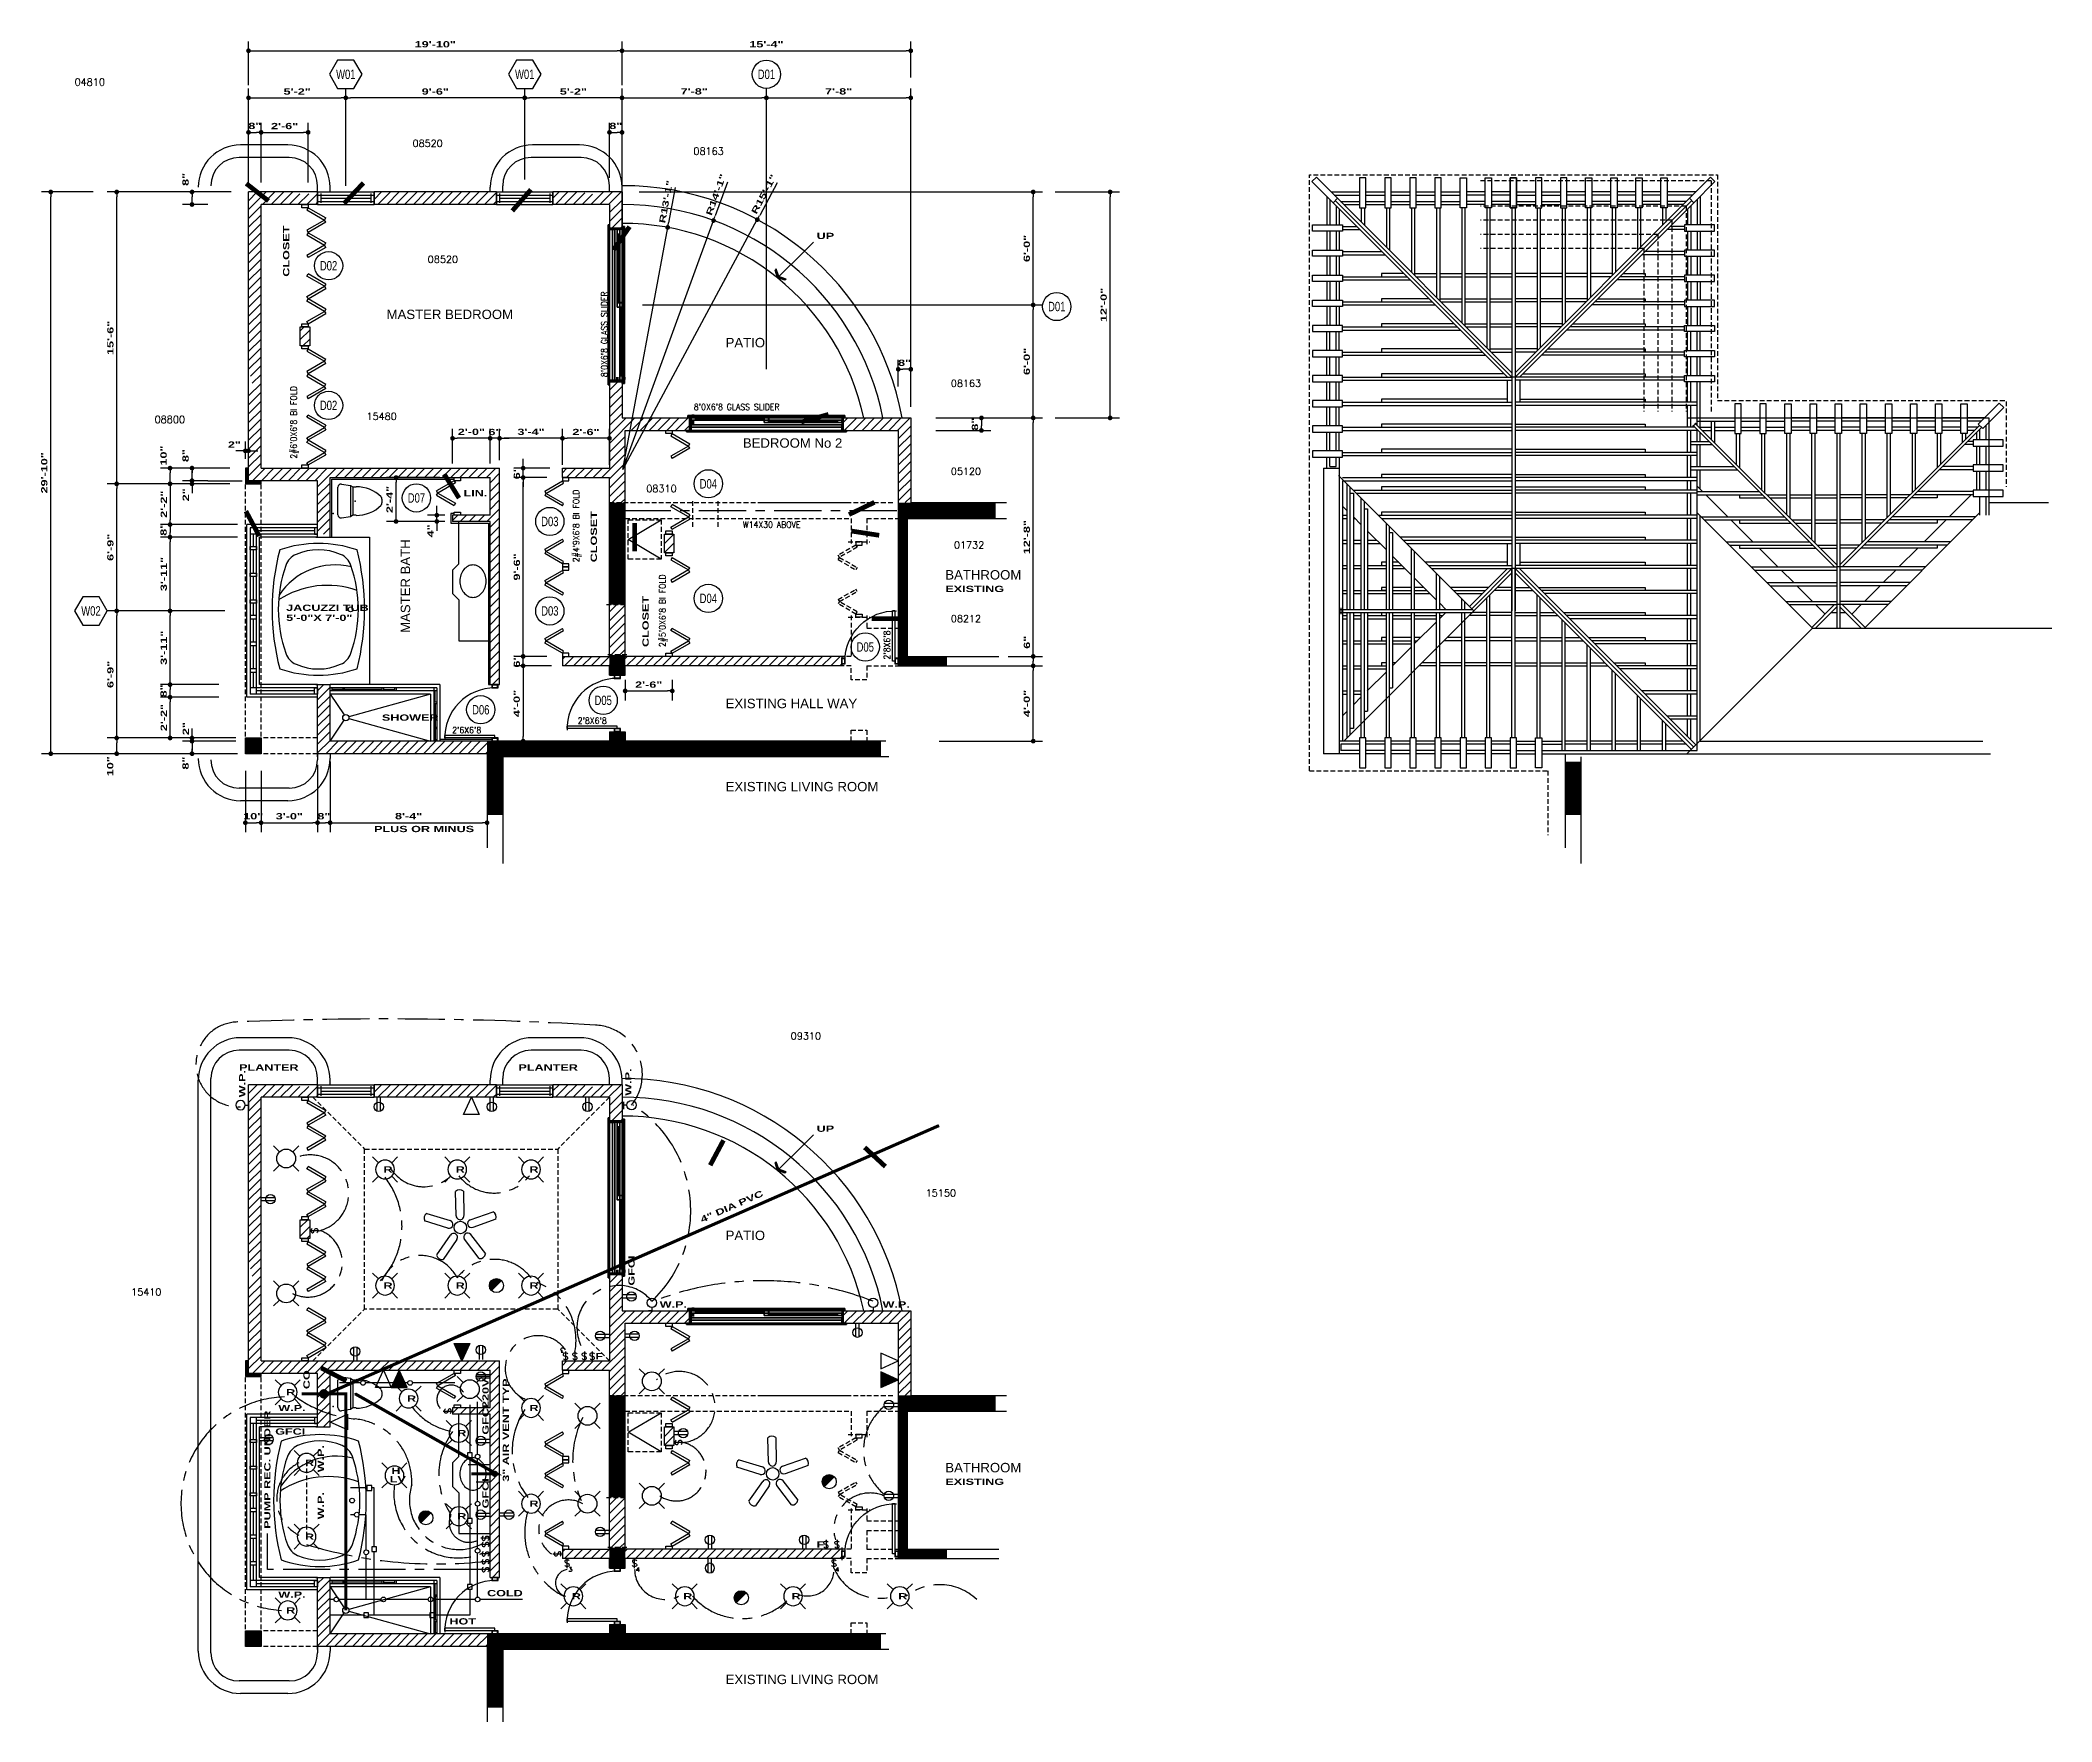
# Model space of a CAD drawing. Header units: inches. Extents: x 110 to 1392, y 6 to 1078.
import ezdxf
from ezdxf.enums import TextEntityAlignment as Align

# ---------------------------------------------------------------- set-up
doc = ezdxf.new("R2010")
doc.units = ezdxf.units.IN
doc.header["$LTSCALE"] = 24
doc.header["$MEASUREMENT"] = 0
for name, pattern in [('CENTER', [2, 1.25, -0.25, 0.25, -0.25]), ('DASHED4', [0.1875, 0.125, -0.0625]), ('INVISIBLE', [1000, 0, -1000])]:
    doc.linetypes.add(name, pattern=pattern)
doc.layers.get('0').update_dxf_attribs({"linetype": 'CONTINUOUS'})
doc.layers.get('DEFPOINTS').update_dxf_attribs({"linetype": 'CONTINUOUS'})
for name, color, linetype in [('1X10', 7, 'CONTINUOUS'), ('2X10', 52, 'CONTINUOUS'), ('2X6', 1, 'CONTINUOUS'), ('2X8', 7, 'CONTINUOUS'), ('3DCASE', 7, 'CONTINUOUS'), ('3DDHDW', 7, 'CONTINUOUS'), ('3DDJAMB', 8, 'INVISIBLE'), ('3DDOOR', 10, 'CONTINUOUS'), ('3DGLAZE', 8, 'CONTINUOUS'), ('3DTRIM', 2, 'CONTINUOUS'), ('3X4', 3, 'CONTINUOUS'), ('3X4F', 52, 'CONTINUOUS'), ('ANNOBJ', 6, 'CONTINUOUS'), ('ARCR', 1, 'CONTINUOUS'), ('BORDERLINE', 5, 'CONTINUOUS'), ('CEILOBJ', 6, 'CONTINUOUS'), ('COLD', 7, 'CONTINUOUS'), ('DASHED', 1, 'DASHED4'), ('DIMLINE', 1, 'CONTINUOUS'), ('DJAMB', 8, 'CONTINUOUS'), ('DOOR', 1, 'CONTINUOUS'), ('DSILL', 1, 'CONTINUOUS'), ('ELEC-PLAN', 74, 'CONTINUOUS'), ('ELIGHTCLG', 74, 'CONTINUOUS'), ('ELIGHTWALL', 74, 'CONTINUOUS'), ('ELINE', 3, 'CENTER'), ('EPOWER', 74, 'CONTINUOUS'), ('ESWITCH', 74, 'CONTINUOUS'), ('HEADER', 2, 'INVISIBLE'), ('HOT', 3, 'CONTINUOUS'), ('JAMB', 2, 'CONTINUOUS'), ('OPENING', 7, 'CONTINUOUS'), ('PFIXDCW', 4, 'CONTINUOUS'), ('PFIXDWV', 5, 'CONTINUOUS'), ('PLUMBING', 114, 'CONTINUOUS'), ('POCH', 52, 'CONTINUOUS'), ('TEXT', 7, 'CONTINUOUS'), ('TEXT-1', 7, 'CONTINUOUS'), ('TEXT-ELEC-KEY', 7, 'CONTINUOUS'), ('TEXTS', 4, 'CONTINUOUS'), ('THIN', 1, 'CONTINUOUS'), ('TILE', 3, 'CONTINUOUS'), ('W14X22', 4, 'CENTER'), ('WALL', 2, 'CONTINUOUS'), ('WALLS', 162, 'CONTINUOUS')]:
    doc.layers.add(name, color=color, linetype=linetype)
doc.styles.add('4', font='SIMPLEX', dxfattribs={"width": 0.9, "height": 4})
doc.styles.add('ANNTEXT', font='romans.shx')
doc.styles.add('CITYBLUEPRINT', font='cityb___.ttf', dxfattribs={"width": 1.5, "height": 4})
doc.styles.add('SANSSERIF', font='sanss___.ttf', dxfattribs={"height": 12})
doc.dimstyles.new('ARCH493_48_3', dxfattribs={"dimscale": 48, "dimtxt": 0.125, "dimasz": 0.0625, "dimexe": 0.125, "dimexo": 0, "dimgap": 0, "dimtad": 0, "dimdec": 6, "dimrnd": 1, "dimzin": 15, "dimdsep": 46, "dimlunit": 4, "dimtxsty": 'CITYBLUEPRINT', "dimblk": 'DOT', "dimcen": 0.0625, "dimdle": 0.09375, "dimclrd": 1, "dimclre": 1, "dimclrt": 7, "dimadec": 0, "dimazin": 0, "dimtfac": 1, "dimtdec": 6, "dimtix": 1, "dimtmove": 2, "dimatfit": 3, "dimldrblk": 'DOT', "dimfxl": 1, "dimtvp": 1, "dimtolj": 1, "dimtzin": 15, "dimarcsym": 0})
pattern_1 = [(45, (77, 108), (-2.828427, 2.828427), [])]
pattern_2 = [(45, (77, -461), (-2.828427, 2.828427), [])]
pattern_3 = [(45, (0, 0), (-2.828427, 2.828427), [])]

msp = doc.modelspace()

# ---------------------------------------------------------------- texts
at = {"style": 'ANNTEXT'}
for s, p in [('04810', (151.5, 1048.75)), ('08520', (376.5, 935.75)), ('08800', (202.5, 833.75)), ('15480', (337.5, 835.75)), ('15410', (187.5, 277.75))]:
    msp.add_text(s, height=4.5, dxfattribs=at).set_placement(p, align=Align.RIGHT)
for s, p in [('08520', (347.5, 1009.75)), ('08163', (526.5, 1004.75)), ('08163', (690.5, 856.75)), ('05120', (690.5, 800.75)), ('08310', (496.5, 789.75)), ('01732', (692.5, 753.75)), ('08212', (690.5, 706.75)), ('09310', (588.5, 440.75)), ('15150', (674.5, 340.75))]:
    msp.add_text(s, height=4.5, dxfattribs=at).set_placement(p)
at = {"width": 0.75}
for tag, text, p in [('W01', 'W1', (305, 1056)), ('W01', 'W1', (419, 1056)), ('D01', 'D01', (573, 1056)), ('D02', 'D01', (294, 934)), ('D01', 'D01', (758, 908)), ('D02', 'D01', (294, 845)), ('D04', 'D01', (536, 795)), ('D07', 'D01', (350, 786)), ('D03', 'D01', (435, 771)), ('D04', 'D01', (536, 722)), ('W02', 'W1', (142.6076952, 714)), ('D03', 'D01', (435, 714)), ('D05', 'D01', (636, 691)), ('D06', 'D01', (391, 651)), ('D05', 'D01', (469, 657))]:
    msp.add_attdef(tag, text=text, height=6, dxfattribs=at).set_placement(p, align=Align.MIDDLE)
at = {"layer": 'ARCR', "style": '4', "width": 0.9}
for s, p in [("8'0X6'8 GLASS SLIDER", (471.7619041, 862.9999989)), ("2#6'0X6'8 BI FOLD", (273.7619041, 810.9999989)), ("2#4'9X6'8 BI FOLD", (453.7619041, 744.9999989)), ("2#5'0X6'8 BI FOLD", (508.7619041, 690.9999989)), ("2'8X6'8", (651.7619041, 682.9999989))]:
    msp.add_text(s, height=4, rotation=90, dxfattribs=at).set_placement(p)
for s, p in [("8'0X6'8 GLASS SLIDER", (526.7619041, 841.9999989)), ('W14X30 ABOVE', (558, 767)), ("2'8X6'8", (452.7619041, 641.9999989)), ("2'6X6'8", (372.7619041, 635.9999989))]:
    msp.add_text(s, height=4, dxfattribs=at).set_placement(p)
at = {"layer": 'DIMLINE', "style": 'CITYBLUEPRINT', "width": 1.5}
msp.add_text('PLUS OR MINUS', height=4, dxfattribs=at).set_placement((323, 573))
at = {"layer": 'TEXT', "style": 'CITYBLUEPRINT', "width": 1.5}
for s, p in [('CLOSET', (269, 927)), ('CLOSET', (465, 745)), ('CLOSET', (498, 691)), ('220V', (396, 206))]:
    msp.add_text(s, height=4, rotation=90, dxfattribs=at).set_placement(p)
for s, p in [('UP', (605, 951)), ('LIN.', (380, 787)), ('JACUZZI TUB', (267, 714)), ('EXISTING', (687, 726.0000003)), ('5\'-0"X 7\'-0"', (267, 707.633873)), ('SHOWER', (328, 644)), ('UP', (605, 382)), ('F', (464, 237)), ('EXISTING', (687, 157.0000003)), ('F', (605, 117))]:
    msp.add_text(s, height=4, dxfattribs=at).set_placement(p)
at = {"layer": 'TEXT-1', "style": 'CITYBLUEPRINT', "width": 1.5}
for s, p in [('PLANTER', (237, 421)), ('PLANTER', (415, 421)), ('R', (329, 356)), ('R', (375, 356)), ('R', (422, 356)), ('R', (329, 282)), ('R', (375, 282)), ('R', (422, 282)), ('W.P.', (505, 270)), ('W.P.', (647, 270)), ('R', (267, 214)), ('W.P.', (262, 204)), ('R', (344, 210)), ('R', (422, 204)), ('GFCI', (260, 189)), ('R', (376, 188)), ('R', (279, 169)), ('H', (334, 164)), ('LV', (333, 158.633873)), ('R', (422, 143)), ('R', (376, 135)), ('R', (279, 122)), ('COLD', (395, 86)), ('W.P.', (262, 85)), ('R', (267, 75)), ('R', (449, 84)), ('R', (520, 84)), ('R', (589, 84)), ('R', (657, 84)), ('HOT', (371, 68))]:
    msp.add_text(s, height=4, dxfattribs=at).set_placement(p)
for s, rotation, p in [('W.P.', 90, (241, 404)), ('W.P.', 90, (487, 405)), ('4" DIA PVC', 23.6490197523, (532, 324)), ('GFCI', 90, (489, 284)), ('CO', 90, (282, 218)), ('3" AIR VENT TYP', 90, (409, 159)), ('GFCI', 90, (396, 189)), ('PUMP REC. UNDER', 90, (257, 129)), ('W.P.', 90, (291, 165)), ('GFCI', 90, (396, 142)), ('W.P.', 90, (291, 135))]:
    msp.add_text(s, height=4, rotation=rotation, dxfattribs=at).set_placement(p)
at = {"layer": 'TEXTS', "style": 'SANSSERIF'}
for s, p in [('PATIO', (547, 882.0000003)), ('BEDROOM No 2', (558, 818.0000003)), ('BATHROOM', (687, 734.0000003)), ('EXISTING HALL WAY', (547, 652.0000003)), ('EXISTING LIVING ROOM', (547, 599.0000003)), ('PATIO', (547, 313.0000003)), ('BATHROOM', (687, 165.0000003)), ('EXISTING LIVING ROOM', (547, 30.0000003))]:
    msp.add_text(s, height=6, dxfattribs=at).set_placement(p)
msp.add_text('MASTER BATH', height=6, rotation=90, dxfattribs=at).set_placement((346, 700.0000003))
at = {"layer": 'TEXTS', "insert": (331, 906.0000003), "char_height": 6, "width": 79.111111111, "attachment_point": 1, "style": 'SANSSERIF'}
msp.add_mtext('MASTER BEDROOM', dxfattribs=at)

# ---------------------------------------------------------------- blocks, each defined once
blk = doc.blocks.new('DOOR3D12')
at = {"layer": '3DDOOR'}
for points in [[(0, 0, -1), (0, 1, -1), (0, 1), (0, 0)], [(0.514, 1), (0.514, 1, -1), (0, 1, -1), (0, 1)], [(0.029, 0.975, -1), (0.029, 0.038, -1), (0.029, 0.038), (0.029, 0.975)], [(0.486, 0.975, -1), (0.029, 0.975, -1), (0.029, 0.975), (0.486, 0.975)], [(1, 1, -1), (1, 1, -2), (0.486, 1, -2), (0.486, 1, -1)], [(0.486, 0, -2), (0.486, 1, -2), (0.486, 1, -1), (0.486, 0, -1)], [(0.486, 0.975), (0.486, 0.038), (0.486, 0.038, -1), (0.486, 0.975, -1)], [(0.514, 0, -1), (0.514, 1, -1), (0.514, 1), (0.514, 0)], [(0.971, 0.975, -2), (0.514, 0.975, -2), (0.514, 0.975, -1), (0.971, 0.975, -1)], [(0.514, 0.975, -2), (0.514, 0.038, -2), (0.514, 0.038, -1), (0.514, 0.975, -1)], [(0.971, 0.975, -1), (0.971, 0.038, -1), (0.971, 0.038, -2), (0.971, 0.975, -2)], [(1, 0, -2), (1, 1, -2), (1, 1, -1), (1, 0, -1)], [(0, 0), (0.514, 0), (0.514, 0, -1), (0, 0, -1)], [(0.486, 0.038, -1), (0.029, 0.038, -1), (0.029, 0.038), (0.486, 0.038)], [(0.486, 0, -1), (1, 0, -1), (1, 0, -2), (0.486, 0, -2)], [(0.971, 0.038, -2), (0.514, 0.038, -2), (0.514, 0.038, -1), (0.971, 0.038, -1)]]:
    blk.add_3dface(points, dxfattribs=at)
for points, invisible_edges in [([(0.029, 0.975, -1), (0, 1, -1), (0.514, 1, -1), (0.486, 0.975, -1)], 5), ([(0.029, 0.038, -1), (0, 0, -1), (0, 1, -1), (0.029, 0.975, -1)], 5), ([(0.029, 0.975), (0, 1), (0.514, 1), (0.486, 0.975)], 5), ([(0.029, 0.038), (0, 0), (0, 1), (0.029, 0.975)], 5), ([(0.514, 0.038, -2), (0.486, 0, -2), (0.486, 1, -2), (0.514, 0.975, -2)], 5), ([(0.514, 0.975, -2), (0.486, 1, -2), (1, 1, -2), (0.971, 0.975, -2)], 5), ([(0.486, 0.038, -1), (0.486, 0.975, -1), (0.514, 1, -1), (0.514, 0, -1)], 10), ([(0.514, 0.038, -1), (0.486, 0, -1), (0.486, 1, -1), (0.514, 0.975, -1)], 5), ([(0.514, 0.975, -1), (0.486, 1, -1), (1, 1, -1), (0.971, 0.975, -1)], 5), ([(0.486, 0.038), (0.486, 0.975), (0.514, 1), (0.514, 0)], 10), ([(0.971, 0.038, -2), (0.971, 0.975, -2), (1, 1, -2), (1, 0, -2)], 10), ([(0.971, 0.038, -1), (0.971, 0.975, -1), (1, 1, -1), (1, 0, -1)], 10), ([(0.486, 0.038, -1), (0.514, 0, -1), (0, 0, -1), (0.029, 0.038, -1)], 5), ([(0.486, 0.038), (0.514, 0), (0, 0), (0.029, 0.038)], 5), ([(0.971, 0.038, -2), (1, 0, -2), (0.486, 0, -2), (0.514, 0.038, -2)], 5), ([(0.971, 0.038, -1), (1, 0, -1), (0.486, 0, -1), (0.514, 0.038, -1)], 5)]:
    blk.add_3dface(points, dxfattribs=dict(at, invisible_edges=invisible_edges))
at = {"layer": '3DGLAZE'}
for points in [[(0.486, 0.038, -0.5), (0.029, 0.038, -0.5), (0.029, 0.975, -0.5), (0.486, 0.975, -0.5)], [(0.971, 0.038, -1.5), (0.514, 0.038, -1.5), (0.514, 0.975, -1.5), (0.971, 0.975, -1.5)]]:
    blk.add_3dface(points, dxfattribs=at)
blk = doc.blocks.new('DOORKNB3')
at = {"flags": 128}
for points, elevation in [([(-0.8, 5.7), (0.8, 5.7), (0.8, -3.3), (-0.8, -3.3)], -3.8), ([(-0.8, 5.7), (0.8, 5.7), (0.8, -3.3), (-0.8, -3.3)], 1.2), ([(-0.2, 4.3), (-0.4, 4), (-0.2, 3.6), (0.2, 3.6), (0.4, 4), (0.2, 4.3)], -3), ([(-0.2, -1.3), (-0.4, -1.6), (-0.2, -1.9), (0.2, -1.9), (0.4, -1.6), (0.2, -1.3)], -3)]:
    blk.add_lwpolyline(points, close=True, dxfattribs=dict(at, elevation=elevation))
for points in [[(-0.2, 4.3), (-0.4, 4), (-0.2, 3.6), (0.2, 3.6), (0.4, 4), (0.2, 4.3)], [(-0.2, -1.3), (-0.4, -1.6), (-0.2, -1.9), (0.2, -1.9), (0.4, -1.6), (0.2, -1.3)]]:
    blk.add_lwpolyline(points, close=True, dxfattribs=at)
for points in [[(0.8, 5.7, -3.8), (-0.8, 5.7, -3.8), (-0.8, -3.3, -3.8), (0.8, -3.3, -3.8)], [(0.8, 5.7, -3), (-0.8, 5.7, -3), (-0.8, -3.3, -3), (0.8, -3.3, -3)], [(0.8, 5.7, 2), (-0.8, 5.7, 2), (-0.8, -3.3, 2), (0.8, -3.3, 2)], [(0.8, 5.7, 1.2), (-0.8, 5.7, 1.2), (-0.8, -3.3, 1.2), (0.8, -3.3, 1.2)]]:
    blk.add_3dface(points)
blk = doc.blocks.new('DR_S2')
at = {"layer": 'DOOR'}
for p, q in [((-0.015625, 0), (-0.015625, -1)), ((-0.015625, 0), (0.5, 0)), ((0.5, 0), (0.5, -1)), ((-0.5, -1), (-0.5, -2)), ((-0.5, -1), (0.015625, -1)), ((-0.015625, -1), (0.5, -1)), ((0.015625, -1), (0.015625, -2)), ((-0.5, -2), (0.015625, -2))]:
    blk.add_line(p, q, dxfattribs=at)
blk = doc.blocks.new('ABWD_SD8')
at = {"layer": 'DJAMB'}
for p, q in [((-98, 0), (-97, 0)), ((-97, 0, -4.5), (-98, 0, -4.5)), ((-97, 0), (-97, 0, -4.5)), ((0, 0), (-1, 0)), ((-1, 0), (-1, 0, -4.5)), ((-1, 0, -4.5), (0, 0, -4.5))]:
    blk.add_line(p, q, dxfattribs=at)
at = {"layer": '3DDHDW', "zscale": 0.8571428571428571}
blk.add_blockref('DOORKNB3', (-95.8, 36), dxfattribs=at)
at = {"layer": '3DDOOR', "xscale": 96, "yscale": 79, "zscale": 1.5}
blk.add_blockref('DOOR3D12', (-97, 0), dxfattribs=at)
at = {"layer": 'DOOR', "extrusion": (0, -1, 0), "xscale": -96, "yscale": 1.5}
blk.add_blockref('DR_S2', (-49, 0), dxfattribs=at)
at = {"layer": '3DDJAMB'}
mesh = blk.add_polyface(dxfattribs=at)
corners = [(0, 0), (0, 80), (-1, 0), (-1, 79), (-1, 0, -4.5), (-1, 79, -4.5), (0, 0, -4.5), (0, 80, -4.5), (-98, 80), (-97, 79), (-97, 79, -4.5), (-98, 80, -4.5), (-98, 0), (-97, 0), (-97, 0, -4.5), (-98, 0, -4.5)]
mesh.append_faces([[corners[k] for k in face] for face in [(0, 1, 3, 2), (2, 3, 5, 4), (4, 5, 7, 6), (6, 7, 1, 0), (1, 8, 9, 3), (3, 9, 10, 5), (5, 10, 11, 7), (7, 11, 8, 1), (8, 12, 13, 9), (9, 13, 14, 10), (10, 14, 15, 11), (11, 15, 12, 8), (12, 13, 14, 15)]])
mesh.append_faces([[corners[k] for k in face] for face in [(0, 2, 4, 6)]], dxfattribs={"vtx0": -1, "vtx1": -1, "vtx2": -1, "vtx3": -1})
blk = doc.blocks.new('ABWD$SD8$1711')
at = {"layer": '3DTRIM'}
mesh = blk.add_polyface(dxfattribs=at)
corners = [(-1, 0, -8), (-1, 80, -8), (-1, 0, -8.8), (-1, 80, -8.8), (2, 0, -8.8), (2, 83, -8.8), (2, 0, -8), (2, 83, -8), (-97, 80, -8), (-97, 80, -8.8), (-100, 83, -8.8), (-100, 83, -8), (-97, 0, -8), (-97, 0, -8.8), (-100, 0, -8.8), (-100, 0, -8)]
mesh.append_faces([[corners[k] for k in face] for face in [(0, 1, 3, 2), (2, 3, 5, 4), (4, 5, 7, 6), (6, 7, 1, 0), (1, 8, 9, 3), (3, 9, 10, 5), (5, 10, 11, 7), (7, 11, 8, 1), (8, 12, 13, 9), (9, 13, 14, 10), (10, 14, 15, 11), (11, 15, 12, 8), (12, 13, 14, 15)]])
mesh.append_faces([[corners[k] for k in face] for face in [(0, 2, 4, 6)]], dxfattribs={"vtx0": -1, "vtx1": -1, "vtx2": -1, "vtx3": -1})
mesh = blk.add_polyface(dxfattribs=at)
corners = [(-1, 0, -4.5), (-1, 80, -4.5), (0, 0, -4.5), (0, 81, -4.5), (0, 0, -8), (0, 81, -8), (-1, 0, -8), (-1, 80, -8), (-97, 80, -4.5), (-98, 81, -4.5), (-98, 81, -8), (-97, 80, -8), (-97, 0, -4.5), (-98, 0, -4.5), (-98, 0, -8), (-97, 0, -8)]
mesh.append_faces([[corners[k] for k in face] for face in [(0, 1, 3, 2), (2, 3, 5, 4), (4, 5, 7, 6), (6, 7, 1, 0), (1, 8, 9, 3), (3, 9, 10, 5), (5, 10, 11, 7), (7, 11, 8, 1), (8, 12, 13, 9), (9, 13, 14, 10), (10, 14, 15, 11), (11, 15, 12, 8), (12, 13, 14, 15)]])
mesh.append_faces([[corners[k] for k in face] for face in [(0, 2, 4, 6)]], dxfattribs={"vtx0": -1, "vtx1": -1, "vtx2": -1, "vtx3": -1})
blk = doc.blocks.new('ABWD$SD8')
at = {"layer": '3DCASE'}
mesh = blk.add_polyface(dxfattribs=at)
corners = [(-1, 0, 1), (-1, 80, 1), (-1, 0), (-1, 80), (1, 0), (1, 82), (1, 0, 1), (1, 82, 1), (-97, 80, 1), (-97, 80), (-99, 82), (-99, 82, 1), (-97, 0, 1), (-97, 0), (-99, 0), (-99, 0, 1)]
mesh.append_faces([[corners[k] for k in face] for face in [(0, 1, 3, 2), (2, 3, 5, 4), (4, 5, 7, 6), (6, 7, 1, 0), (1, 8, 9, 3), (3, 9, 10, 5), (5, 10, 11, 7), (7, 11, 8, 1), (8, 12, 13, 9), (9, 13, 14, 10), (10, 14, 15, 11), (11, 15, 12, 8), (12, 13, 14, 15)]])
mesh.append_faces([[corners[k] for k in face] for face in [(0, 2, 4, 6)]], dxfattribs={"vtx0": -1, "vtx1": -1, "vtx2": -1, "vtx3": -1})
blk = doc.blocks.new('ABWD_SD8_1711')
at = {"layer": '3DDHDW'}
for points in [[(-50.001, 1), (50.001, 1), (50.001, 0, 1.5), (-50.001, 0, 1.5)], [(-50.001, 1), (-50.001, 0), (-50.001, 0, 1.5)], [(-50.001, 0, 1.5), (50.001, 0, 1.5), (50.001, 0, 1.5), (-50.001, 0, 1.5)], [(-49, 1, -4.5), (49, 1, -4.5), (49, 0, -6), (-49, 0, -6)], [(-49, 1, -4.5), (-49, 0, -4.5), (-49, 0, -6)], [(-49, 0, -6), (49, 0, -6), (49, 0, -6), (-49, 0, -6)], [(-48, 1), (48, 1), (48, 1, -4.5), (-48, 1, -4.5)], [(49, 1, -4.5), (49, 0, -4.5), (49, 0, -6)], [(50.001, 1), (50.001, 0), (50.001, 0, 1.5)]]:
    blk.add_3dface(points, dxfattribs=at)
at = {"layer": 'DSILL'}
for p, q in [((-50.001, 0), (-50.001, 0, 1.5)), ((-50.001, 0, 1.5), (50.001, 0, 1.5)), ((-49, 0, -4.5), (-49, 0, -6)), ((-49, 0, -6), (49, 0, -6)), ((49, 0, -6), (49, 0, -4.5)), ((50.001, 0, 1.5), (50.001, 0))]:
    blk.add_line(p, q, dxfattribs=at)
at = {"layer": 'HEADER'}
for p, q in [((49, 0), (-49, 0)), ((49, 0, -8), (-49, 0, -8))]:
    blk.add_line(p, q, dxfattribs=at)
for name, p in [('ABWD$SD8$1711', (49, 0)), ('ABWD$SD8', (49, 0)), ('ABWD_SD8', (49, 1))]:
    blk.add_blockref(name, p)
blk = doc.blocks.new('WDQ_JAMB')
at = {"color": 0}
blk.add_lwpolyline([(-0.5, -0.5), (0.5, -0.5), (0.5, 0.5), (-0.5, 0.5)], close=True, dxfattribs=at)
blk = doc.blocks.new('JAMB')
at = {"color": 0}
for points in [[(-0.5, -0.5), (0.5, -0.5), (0.5, 0.5), (-0.5, 0.5)], [(-0.375, -0.4375), (0.375, -0.4375), (0.375, 0.4375), (-0.375, 0.4375)]]:
    blk.add_lwpolyline(points, close=True, dxfattribs=at)
blk = doc.blocks.new('LAVM1')
at = {"color": 0}
blk.add_lwpolyline([(12, -10.3, 0.118418), (15.1, -9.5, 0.104636), (17.9, -7.3, 0.089656), (19.7, -4, 0.081336), (20.4, 0, 0.081336), (19.7, 4.1, 0.089656), (17.9, 7.3, 0.104636), (15.1, 9.6, 0.118418), (12, 10.4, 0.118418), (8.9, 9.6, 0.104636), (6.1, 7.3, 0.089656), (4.3, 4.1, 0.081336), (3.6, 0, 0.081336), (4.3, -4, 0.089656), (6.1, -7.3, 0.104636), (8.9, -9.5, 0.118418)], format="xyb", close=True, dxfattribs=at)
blk = doc.blocks.new('DR1H902')
at = {"color": 0}
for p, q in [((-0.5, 0), (-0.5, 1)), ((-0.5, 1), (-0.45, 1)), ((-0.45, 0), (-0.45, 1)), ((-0.5, 0), (-0.45, 0))]:
    blk.add_line(p, q, dxfattribs=at)
blk.add_arc((-0.5, 0), 1, 0, 91.707, dxfattribs=at)
blk = doc.blocks.new('WC3')
for p, q in [((-10, -9), (-10.8, -3.3)), ((-9, -10.5), (-10, -9)), ((-9, -12.5), (-9, -10.5)), ((-8.8, -1), (8.8, -1)), ((10, -9), (9, -10.5)), ((9, -10.5), (9, -12.5)), ((10.8, -3.3), (10, -9)), ((1.2, -29), (-1.2, -29))]:
    blk.add_line(p, q)
for centre, radius, start, end in [((-8.8, -3), 2, 90, 188.1301), ((12.8, -13), 21.9, 178.7781, 224.983), ((-12.8, -13), 21.9, 315.017, 1.2219), ((8.8, -3), 2, 351.8699, 90), ((-1.2, -27), 2, 224.983, 270), ((1.2, -27), 2, 270, 315.017)]:
    blk.add_arc(centre, radius, start, end)
at = {"layer": 'PFIXDCW'}
blk.add_point((-8, 2), dxfattribs=at)
at = {"layer": 'PFIXDWV'}
blk.add_point((0, -12), dxfattribs=at)
at = {"flags": 9}
for tag, p in [('FU_COLD', (-10.8, -2.7)), ('FU_HOT', (-10.8, -2.7)), ('FU_WASTE', (-10.8, -2.8)), ('FU_TOTAL', (-10.8, -2.8)), ('FIXT_CODE', (-10.8, -2.8))]:
    blk.add_attdef(tag, p, '', height=0.01, dxfattribs=at)
blk = doc.blocks.new('ZA_ARRW0')
for p, q in [((-1, 0), (0, 0)), ((-0.144, 0.188), (-0.05, 0)), ((-0.144, 0.188), (-0.097, 0.188)), ((-0.05, 0), (-0.144, -0.188)), ((-0.097, 0.188), (-0.003, 0)), ((-0.003, 0), (-0.097, -0.188)), ((-0.144, -0.188), (-0.097, -0.188))]:
    blk.add_line(p, q)
for points in [[(-0.144, 0.188), (-0.05, 0), (-0.097, 0.188), (-0.003, 0)], [(-0.144, -0.188), (-0.05, 0), (-0.097, -0.188), (-0.003, 0)]]:
    blk.add_solid(points)
blk = doc.blocks.new('DOT')
at = {"layer": 'DIMLINE', "color": 0, "linetype": 'ByBlock'}
blk.add_line((-0.5, 0), (-1, 0), dxfattribs=at)
at = {"layer": 'DIMLINE', "color": 0, "linetype": 'ByBlock', "const_width": 0.5}
blk.add_lwpolyline([(-0.25, 0, 1), (0.25, 0, 1)], format="xyb", close=True, dxfattribs=at)
blk = doc.blocks.new('*D20')
at = {"layer": 'DEFPOINTS', "color": 0}
for p in [(305, 1041), (243, 985), (305, 985)]:
    blk.add_point(p, dxfattribs=at)
at = {"layer": 'DIMLINE', "color": 1, "lineweight": -2}
for p, q in [((243, 985), (243, 1047)), ((246, 1041), (302, 1041)), ((305, 985), (305, 1047))]:
    blk.add_line(p, q, dxfattribs=at)
at = {"layer": 'DIMLINE', "color": 1, "lineweight": -2, "xscale": 3, "yscale": 3, "zscale": 3, "rotation": 180}
blk.add_blockref('DOT', (243, 1041), dxfattribs=at)
at = {"layer": 'DIMLINE', "color": 1, "lineweight": -2, "xscale": 3, "yscale": 3, "zscale": 3}
blk.add_blockref('DOT', (305, 1041), dxfattribs=at)
at = {"layer": 'DIMLINE', "color": 7, "insert": (274, 1045), "char_height": 4, "attachment_point": 5, "style": 'CITYBLUEPRINT'}
blk.add_mtext('\\A1;5\'-2"', dxfattribs=at)
blk = doc.blocks.new('*D21')
at = {"layer": 'DEFPOINTS', "color": 0}
for p in [(419, 1041), (419, 989), (481, 989)]:
    blk.add_point(p, dxfattribs=at)
at = {"layer": 'DIMLINE', "color": 1, "lineweight": -2}
for p, q in [((419, 989), (419, 1047)), ((478, 1041), (422, 1041)), ((481, 989), (481, 1047))]:
    blk.add_line(p, q, dxfattribs=at)
at = {"layer": 'DIMLINE', "color": 1, "lineweight": -2, "xscale": 3, "yscale": 3, "zscale": 3, "rotation": 180}
blk.add_blockref('DOT', (419, 1041), dxfattribs=at)
at = {"layer": 'DIMLINE', "color": 1, "lineweight": -2, "xscale": 3, "yscale": 3, "zscale": 3}
blk.add_blockref('DOT', (481, 1041), dxfattribs=at)
at = {"layer": 'DIMLINE', "color": 7, "insert": (450, 1045), "char_height": 4, "attachment_point": 5, "style": 'CITYBLUEPRINT'}
blk.add_mtext('\\A1;5\'-2"', dxfattribs=at)
blk = doc.blocks.new('*D22')
at = {"layer": 'DEFPOINTS', "color": 0}
for p in [(305, 1041), (305, 1010), (419, 989)]:
    blk.add_point(p, dxfattribs=at)
at = {"layer": 'DIMLINE', "color": 1, "lineweight": -2}
for p, q in [((305, 1010), (305, 1047)), ((416, 1041), (308, 1041))]:
    blk.add_line(p, q, dxfattribs=at)
at = {"layer": 'DIMLINE', "color": 1, "lineweight": -2, "xscale": 3, "yscale": 3, "zscale": 3, "rotation": 180}
blk.add_blockref('DOT', (305, 1041), dxfattribs=at)
at = {"layer": 'DIMLINE', "color": 1, "lineweight": -2, "xscale": 3, "yscale": 3, "zscale": 3}
blk.add_blockref('DOT', (419, 1041), dxfattribs=at)
at = {"layer": 'DIMLINE', "color": 7, "insert": (362, 1045), "char_height": 4, "attachment_point": 5, "style": 'CITYBLUEPRINT'}
blk.add_mtext('\\A1;9\'-6"', dxfattribs=at)
blk = doc.blocks.new('*D23')
at = {"layer": 'DEFPOINTS', "color": 0}
for p in [(251, 1019), (243, 990), (251, 990)]:
    blk.add_point(p, dxfattribs=at)
at = {"layer": 'DIMLINE', "color": 1, "lineweight": -2}
for p, q in [((243, 990), (243, 1025)), ((246, 1019), (248, 1019)), ((251, 990), (251, 1025))]:
    blk.add_line(p, q, dxfattribs=at)
at = {"layer": 'DIMLINE', "color": 1, "lineweight": -2, "xscale": 3, "yscale": 3, "zscale": 3, "rotation": 180}
blk.add_blockref('DOT', (243, 1019), dxfattribs=at)
at = {"layer": 'DIMLINE', "color": 1, "lineweight": -2, "xscale": 3, "yscale": 3, "zscale": 3}
blk.add_blockref('DOT', (251, 1019), dxfattribs=at)
at = {"layer": 'DIMLINE', "color": 7, "insert": (247, 1023.1), "char_height": 4, "attachment_point": 5, "style": 'CITYBLUEPRINT'}
blk.add_mtext('\\A1;8"', dxfattribs=at)
blk = doc.blocks.new('*D24')
at = {"layer": 'DEFPOINTS', "color": 0}
for p in [(481, 1019), (473, 990), (481, 990)]:
    blk.add_point(p, dxfattribs=at)
at = {"layer": 'DIMLINE', "color": 1, "lineweight": -2}
for p, q in [((473, 990), (473, 1025)), ((476, 1019), (478, 1019)), ((481, 990), (481, 1025))]:
    blk.add_line(p, q, dxfattribs=at)
at = {"layer": 'DIMLINE', "color": 1, "lineweight": -2, "xscale": 3, "yscale": 3, "zscale": 3, "rotation": 180}
blk.add_blockref('DOT', (473, 1019), dxfattribs=at)
at = {"layer": 'DIMLINE', "color": 1, "lineweight": -2, "xscale": 3, "yscale": 3, "zscale": 3}
blk.add_blockref('DOT', (481, 1019), dxfattribs=at)
at = {"layer": 'DIMLINE', "color": 7, "insert": (477, 1023.1), "char_height": 4, "attachment_point": 5, "style": 'CITYBLUEPRINT'}
blk.add_mtext('\\A1;8"', dxfattribs=at)
blk = doc.blocks.new('*D25')
at = {"layer": 'DEFPOINTS', "color": 0}
for p in [(481, 1071), (243, 1049), (481, 1049)]:
    blk.add_point(p, dxfattribs=at)
at = {"layer": 'DIMLINE', "color": 1, "lineweight": -2}
for p, q in [((243, 1049), (243, 1077)), ((481, 1049), (481, 1077)), ((246, 1071), (478, 1071))]:
    blk.add_line(p, q, dxfattribs=at)
at = {"layer": 'DIMLINE', "color": 1, "lineweight": -2, "xscale": 3, "yscale": 3, "zscale": 3, "rotation": 180}
blk.add_blockref('DOT', (243, 1071), dxfattribs=at)
at = {"layer": 'DIMLINE', "color": 1, "lineweight": -2, "xscale": 3, "yscale": 3, "zscale": 3}
blk.add_blockref('DOT', (481, 1071), dxfattribs=at)
at = {"layer": 'DIMLINE', "color": 7, "insert": (362, 1075.1), "char_height": 4, "attachment_point": 5, "style": 'CITYBLUEPRINT'}
blk.add_mtext('\\A1;19\'-10"', dxfattribs=at)
blk = doc.blocks.new('*D26')
at = {"layer": 'DEFPOINTS', "color": 0}
for p in [(573, 1041), (481, 868), (573, 868)]:
    blk.add_point(p, dxfattribs=at)
at = {"layer": 'DIMLINE', "color": 1, "lineweight": -2}
for p, q in [((481, 868), (481, 1047)), ((484, 1041), (570, 1041)), ((573, 868), (573, 1047))]:
    blk.add_line(p, q, dxfattribs=at)
at = {"layer": 'DIMLINE', "color": 1, "lineweight": -2, "xscale": 3, "yscale": 3, "zscale": 3, "rotation": 180}
blk.add_blockref('DOT', (481, 1041), dxfattribs=at)
at = {"layer": 'DIMLINE', "color": 1, "lineweight": -2, "xscale": 3, "yscale": 3, "zscale": 3}
blk.add_blockref('DOT', (573, 1041), dxfattribs=at)
at = {"layer": 'DIMLINE', "color": 7, "insert": (527, 1045.1), "char_height": 4, "attachment_point": 5, "style": 'CITYBLUEPRINT'}
blk.add_mtext('\\A1;7\'-8"', dxfattribs=at)
blk = doc.blocks.new('*D27')
at = {"layer": 'DEFPOINTS', "color": 0}
for p in [(665, 1041), (573, 868), (665, 844)]:
    blk.add_point(p, dxfattribs=at)
at = {"layer": 'DIMLINE', "color": 1, "lineweight": -2}
for p, q in [((576, 1041), (662, 1041)), ((665, 844), (665, 1047))]:
    blk.add_line(p, q, dxfattribs=at)
at = {"layer": 'DIMLINE', "color": 1, "lineweight": -2, "xscale": 3, "yscale": 3, "zscale": 3, "rotation": 180}
blk.add_blockref('DOT', (573, 1041), dxfattribs=at)
at = {"layer": 'DIMLINE', "color": 1, "lineweight": -2, "xscale": 3, "yscale": 3, "zscale": 3}
blk.add_blockref('DOT', (665, 1041), dxfattribs=at)
at = {"layer": 'DIMLINE', "color": 7, "insert": (619, 1045.1), "char_height": 4, "attachment_point": 5, "style": 'CITYBLUEPRINT'}
blk.add_mtext('\\A1;7\'-8"', dxfattribs=at)
blk = doc.blocks.new('*D28')
at = {"layer": 'DEFPOINTS', "color": 0}
for p in [(665, 1071), (481, 1054), (665, 1054)]:
    blk.add_point(p, dxfattribs=at)
at = {"layer": 'DIMLINE', "color": 1, "lineweight": -2}
for p, q in [((481, 1054), (481, 1077)), ((665, 1054), (665, 1077)), ((484, 1071), (662, 1071))]:
    blk.add_line(p, q, dxfattribs=at)
at = {"layer": 'DIMLINE', "color": 1, "lineweight": -2, "xscale": 3, "yscale": 3, "zscale": 3, "rotation": 180}
blk.add_blockref('DOT', (481, 1071), dxfattribs=at)
at = {"layer": 'DIMLINE', "color": 1, "lineweight": -2, "xscale": 3, "yscale": 3, "zscale": 3}
blk.add_blockref('DOT', (665, 1071), dxfattribs=at)
at = {"layer": 'DIMLINE', "color": 7, "insert": (573, 1075.1), "char_height": 4, "attachment_point": 5, "style": 'CITYBLUEPRINT'}
blk.add_mtext('\\A1;15\'-4"', dxfattribs=at)
blk = doc.blocks.new('*D29')
at = {"layer": 'DEFPOINTS', "color": 0}
for p in [(657, 868), (657, 857), (665, 857)]:
    blk.add_point(p, dxfattribs=at)
at = {"layer": 'DIMLINE', "color": 1, "lineweight": -2}
for p, q in [((657, 857), (657, 874)), ((665, 857), (665, 874)), ((662, 868), (660, 868))]:
    blk.add_line(p, q, dxfattribs=at)
at = {"layer": 'DIMLINE', "color": 1, "lineweight": -2, "xscale": 3, "yscale": 3, "zscale": 3, "rotation": 180}
blk.add_blockref('DOT', (657, 868), dxfattribs=at)
at = {"layer": 'DIMLINE', "color": 1, "lineweight": -2, "xscale": 3, "yscale": 3, "zscale": 3}
blk.add_blockref('DOT', (665, 868), dxfattribs=at)
at = {"layer": 'DIMLINE', "color": 7, "insert": (661, 872.1), "char_height": 4, "attachment_point": 5, "style": 'CITYBLUEPRINT'}
blk.add_mtext('\\A1;8"', dxfattribs=at)
blk = doc.blocks.new('*D30')
at = {"layer": 'DEFPOINTS', "color": 0}
for p in [(683, 679), (743, 679), (683, 631)]:
    blk.add_point(p, dxfattribs=at)
at = {"layer": 'DIMLINE', "color": 1, "lineweight": -2}
for p, q in [((683, 679), (749, 679)), ((743, 634), (743, 676)), ((683, 631), (749, 631))]:
    blk.add_line(p, q, dxfattribs=at)
at = {"layer": 'DIMLINE', "color": 1, "lineweight": -2, "xscale": 3, "yscale": 3, "zscale": 3}
for p, rotation in [((743, 679), 90), ((743, 631), 270)]:
    blk.add_blockref('DOT', p, dxfattribs=dict(at, rotation=rotation))
at = {"layer": 'DIMLINE', "color": 7, "insert": (738.9, 655), "char_height": 4, "attachment_point": 5, "rotation": 90, "style": 'CITYBLUEPRINT'}
blk.add_mtext('\\A1;4\'-0"', dxfattribs=at)
blk = doc.blocks.new('*D31')
at = {"layer": 'DEFPOINTS', "color": 0}
for p in [(727, 685), (743, 685), (683, 679)]:
    blk.add_point(p, dxfattribs=at)
at = {"layer": 'DIMLINE', "color": 1, "lineweight": -2}
blk.add_line((727, 685), (749, 685), dxfattribs=at)
at = {"layer": 'DIMLINE', "color": 1, "lineweight": -2, "xscale": 3, "yscale": 3, "zscale": 3}
for p, rotation in [((743, 685), 90), ((743, 679), 270)]:
    blk.add_blockref('DOT', p, dxfattribs=dict(at, rotation=rotation))
at = {"layer": 'DIMLINE', "color": 7, "insert": (739, 694), "char_height": 4, "attachment_point": 5, "rotation": 90, "style": 'CITYBLUEPRINT'}
blk.add_mtext('\\A1;6"', dxfattribs=at)
blk = doc.blocks.new('*D32')
at = {"layer": 'DEFPOINTS', "color": 0}
for p in [(682, 837), (743, 837), (727, 685)]:
    blk.add_point(p, dxfattribs=at)
at = {"layer": 'DIMLINE', "color": 1, "lineweight": -2}
for p, q in [((682, 837), (749, 837)), ((743, 688), (743, 834))]:
    blk.add_line(p, q, dxfattribs=at)
at = {"layer": 'DIMLINE', "color": 1, "lineweight": -2, "xscale": 3, "yscale": 3, "zscale": 3}
for p, rotation in [((743, 837), 90), ((743, 685), 270)]:
    blk.add_blockref('DOT', p, dxfattribs=dict(at, rotation=rotation))
at = {"layer": 'DIMLINE', "color": 7, "insert": (738.9, 761), "char_height": 4, "attachment_point": 5, "rotation": 90, "style": 'CITYBLUEPRINT'}
blk.add_mtext('\\A1;12\'-8"', dxfattribs=at)
blk = doc.blocks.new('*D33')
at = {"layer": 'DEFPOINTS', "color": 0}
for p in [(494, 909), (743, 909), (682, 837)]:
    blk.add_point(p, dxfattribs=at)
at = {"layer": 'DIMLINE', "color": 1, "lineweight": -2}
for p, q in [((494, 909), (749, 909)), ((743, 840), (743, 906))]:
    blk.add_line(p, q, dxfattribs=at)
at = {"layer": 'DIMLINE', "color": 1, "lineweight": -2, "xscale": 3, "yscale": 3, "zscale": 3}
for p, rotation in [((743, 909), 90), ((743, 837), 270)]:
    blk.add_blockref('DOT', p, dxfattribs=dict(at, rotation=rotation))
at = {"layer": 'DIMLINE', "color": 7, "insert": (738.9, 873), "char_height": 4, "attachment_point": 5, "rotation": 90, "style": 'CITYBLUEPRINT'}
blk.add_mtext('\\A1;6\'-0"', dxfattribs=at)
blk = doc.blocks.new('*D34')
at = {"layer": 'DEFPOINTS', "color": 0}
for p in [(492, 981), (743, 981), (494, 909)]:
    blk.add_point(p, dxfattribs=at)
at = {"layer": 'DIMLINE', "color": 1, "lineweight": -2}
for p, q in [((492, 981), (749, 981)), ((743, 912), (743, 978))]:
    blk.add_line(p, q, dxfattribs=at)
at = {"layer": 'DIMLINE', "color": 1, "lineweight": -2, "xscale": 3, "yscale": 3, "zscale": 3}
for p, rotation in [((743, 981), 90), ((743, 909), 270)]:
    blk.add_blockref('DOT', p, dxfattribs=dict(at, rotation=rotation))
at = {"layer": 'DIMLINE', "color": 7, "insert": (738.9, 945), "char_height": 4, "attachment_point": 5, "rotation": 90, "style": 'CITYBLUEPRINT'}
blk.add_mtext('\\A1;6\'-0"', dxfattribs=at)
blk = doc.blocks.new('*D35')
at = {"layer": 'DEFPOINTS', "color": 0}
for p in [(681, 837), (681, 829), (710, 829)]:
    blk.add_point(p, dxfattribs=at)
at = {"layer": 'DIMLINE', "color": 1, "lineweight": -2}
for p, q in [((681, 837), (716, 837)), ((710, 834), (710, 832)), ((681, 829), (716, 829))]:
    blk.add_line(p, q, dxfattribs=at)
at = {"layer": 'DIMLINE', "color": 1, "lineweight": -2, "xscale": 3, "yscale": 3, "zscale": 3}
for p, rotation in [((710, 837), 90), ((710, 829), 270)]:
    blk.add_blockref('DOT', p, dxfattribs=dict(at, rotation=rotation))
at = {"layer": 'DIMLINE', "color": 7, "insert": (705.9, 833), "char_height": 4, "attachment_point": 5, "rotation": 90, "style": 'CITYBLUEPRINT'}
blk.add_mtext('\\A1;8"', dxfattribs=at)
blk = doc.blocks.new('*D36')
at = {"layer": 'DEFPOINTS', "color": 0}
for p in [(757, 981), (792, 981), (757, 837)]:
    blk.add_point(p, dxfattribs=at)
at = {"layer": 'DIMLINE', "color": 1, "lineweight": -2}
for p, q in [((757, 981), (798, 981)), ((792, 840), (792, 978)), ((757, 837), (798, 837))]:
    blk.add_line(p, q, dxfattribs=at)
at = {"layer": 'DIMLINE', "color": 1, "lineweight": -2, "xscale": 3, "yscale": 3, "zscale": 3}
for p, rotation in [((792, 981), 90), ((792, 837), 270)]:
    blk.add_blockref('DOT', p, dxfattribs=dict(at, rotation=rotation))
at = {"layer": 'DIMLINE', "color": 7, "insert": (787.9, 909), "char_height": 4, "attachment_point": 5, "rotation": 90, "style": 'CITYBLUEPRINT'}
blk.add_mtext('\\A1;12\'-0"', dxfattribs=at)
blk = doc.blocks.new('*D37')
at = {"layer": 'DEFPOINTS', "color": 0}
for p in [(510.1, 958.4), (481.6, 804.1)]:
    blk.add_point(p, dxfattribs=at)
at = {"layer": 'DIMLINE', "color": 1, "lineweight": -2}
for p, q in [((514.8, 983.9), (510.6, 961.3)), ((481.6, 804.1), (510.1, 958.4))]:
    blk.add_line(p, q, dxfattribs=at)
at = {"layer": 'DIMLINE', "color": 1, "lineweight": -2, "xscale": 3, "yscale": 3, "zscale": 3, "rotation": 259.5456747174406}
blk.add_blockref('DOT', (510.1, 958.4), dxfattribs=at)
at = {"layer": 'DIMLINE', "color": 7, "insert": (509, 974.8), "char_height": 4, "attachment_point": 5, "rotation": 79.5457, "style": 'CITYBLUEPRINT'}
blk.add_mtext('\\A1;R13\'-1"', dxfattribs=at)
blk = doc.blocks.new('*D38')
at = {"layer": 'DEFPOINTS', "color": 0}
for p in [(539.3, 962.8), (481.6, 804.1)]:
    blk.add_point(p, dxfattribs=at)
at = {"layer": 'DIMLINE', "color": 1, "lineweight": -2}
for p, q in [((548.2, 987.3), (540.3, 965.7)), ((481.6, 804.1), (539.3, 962.8))]:
    blk.add_line(p, q, dxfattribs=at)
at = {"layer": 'DIMLINE', "color": 1, "lineweight": -2, "xscale": 3, "yscale": 3, "zscale": 3, "rotation": 250.0222503360067}
blk.add_blockref('DOT', (539.3, 962.8), dxfattribs=at)
at = {"layer": 'DIMLINE', "color": 7, "insert": (540.9, 979.3), "char_height": 4, "attachment_point": 5, "rotation": 70.0223, "style": 'CITYBLUEPRINT'}
blk.add_mtext('\\A1;R14\'-1"', dxfattribs=at)
blk = doc.blocks.new('*D39')
at = {"layer": 'DEFPOINTS', "color": 0}
for p in [(567.2, 963.4), (481.6, 804.1)]:
    blk.add_point(p, dxfattribs=at)
at = {"layer": 'DIMLINE', "color": 1, "lineweight": -2}
for p, q in [((579.8, 986.8), (568.7, 966.1)), ((481.6, 804.1), (567.2, 963.4))]:
    blk.add_line(p, q, dxfattribs=at)
at = {"layer": 'DIMLINE', "color": 1, "lineweight": -2, "xscale": 3, "yscale": 3, "zscale": 3, "rotation": 241.7427384576869}
blk.add_blockref('DOT', (567.2, 963.4), dxfattribs=at)
at = {"layer": 'DIMLINE', "color": 7, "insert": (571.4, 979.6), "char_height": 4, "attachment_point": 5, "rotation": 61.7427, "style": 'CITYBLUEPRINT'}
blk.add_mtext('\\A1;R15\'-1"', dxfattribs=at)
blk = doc.blocks.new('*D40')
at = {"layer": 'DEFPOINTS', "color": 0}
for p in [(159, 714), (228, 714), (228, 633)]:
    blk.add_point(p, dxfattribs=at)
at = {"layer": 'DIMLINE', "color": 1, "lineweight": -2}
for p, q in [((228, 714), (153, 714)), ((159, 636), (159, 711)), ((228, 633), (153, 633))]:
    blk.add_line(p, q, dxfattribs=at)
at = {"layer": 'DIMLINE', "color": 1, "lineweight": -2, "xscale": 3, "yscale": 3, "zscale": 3}
for p, rotation in [((159, 714), 90), ((159, 633), 270)]:
    blk.add_blockref('DOT', p, dxfattribs=dict(at, rotation=rotation))
at = {"layer": 'DIMLINE', "color": 7, "insert": (155, 673.5), "char_height": 4, "attachment_point": 5, "rotation": 90, "style": 'CITYBLUEPRINT'}
blk.add_mtext('\\A1;6\'-9"', dxfattribs=at)
blk = doc.blocks.new('*D41')
at = {"layer": 'DEFPOINTS', "color": 0}
for p in [(159, 795), (227, 795), (228, 714)]:
    blk.add_point(p, dxfattribs=at)
at = {"layer": 'DIMLINE', "color": 1, "lineweight": -2}
for p, q in [((227, 795), (153, 795)), ((159, 717), (159, 792))]:
    blk.add_line(p, q, dxfattribs=at)
at = {"layer": 'DIMLINE', "color": 1, "lineweight": -2, "xscale": 3, "yscale": 3, "zscale": 3}
for p, rotation in [((159, 795), 90), ((159, 714), 270)]:
    blk.add_blockref('DOT', p, dxfattribs=dict(at, rotation=rotation))
at = {"layer": 'DIMLINE', "color": 7, "insert": (155, 754.5), "char_height": 4, "attachment_point": 5, "rotation": 90, "style": 'CITYBLUEPRINT'}
blk.add_mtext('\\A1;6\'-9"', dxfattribs=at)
blk = doc.blocks.new('*D42')
at = {"layer": 'DEFPOINTS', "color": 0}
for p in [(159, 981), (232, 981), (227, 795)]:
    blk.add_point(p, dxfattribs=at)
at = {"layer": 'DIMLINE', "color": 1, "lineweight": -2}
for p, q in [((232, 981), (153, 981)), ((159, 798), (159, 978))]:
    blk.add_line(p, q, dxfattribs=at)
at = {"layer": 'DIMLINE', "color": 1, "lineweight": -2, "xscale": 3, "yscale": 3, "zscale": 3}
for p, rotation in [((159, 981), 90), ((159, 795), 270)]:
    blk.add_blockref('DOT', p, dxfattribs=dict(at, rotation=rotation))
at = {"layer": 'DIMLINE', "color": 7, "insert": (155, 888), "char_height": 4, "attachment_point": 5, "rotation": 90, "style": 'CITYBLUEPRINT'}
blk.add_mtext('\\A1;15\'-6"', dxfattribs=at)
blk = doc.blocks.new('*D43')
at = {"layer": 'DEFPOINTS', "color": 0}
for p in [(117, 981), (144, 981), (236, 623)]:
    blk.add_point(p, dxfattribs=at)
at = {"layer": 'DIMLINE', "color": 1, "lineweight": -2}
for p, q in [((144, 981), (111, 981)), ((117, 626), (117, 978)), ((236, 623), (111, 623))]:
    blk.add_line(p, q, dxfattribs=at)
at = {"layer": 'DIMLINE', "color": 1, "lineweight": -2, "xscale": 3, "yscale": 3, "zscale": 3}
for p, rotation in [((117, 981), 90), ((117, 623), 270)]:
    blk.add_blockref('DOT', p, dxfattribs=dict(at, rotation=rotation))
at = {"layer": 'DIMLINE', "color": 7, "insert": (112.9, 802), "char_height": 4, "attachment_point": 5, "rotation": 90, "style": 'CITYBLUEPRINT'}
blk.add_mtext('\\A1;29\'-10"', dxfattribs=at)
blk = doc.blocks.new('*D44')
at = {"layer": 'DEFPOINTS', "color": 0}
for p in [(159, 633), (173, 633), (173, 623)]:
    blk.add_point(p, dxfattribs=at)
at = {"layer": 'DIMLINE', "color": 1, "lineweight": -2}
for p, q in [((173, 633), (153, 633)), ((159, 626), (159, 630)), ((173, 623), (153, 623))]:
    blk.add_line(p, q, dxfattribs=at)
at = {"layer": 'DIMLINE', "color": 1, "lineweight": -2, "xscale": 3, "yscale": 3, "zscale": 3}
for p, rotation in [((159, 633), 90), ((159, 623), 270)]:
    blk.add_blockref('DOT', p, dxfattribs=dict(at, rotation=rotation))
at = {"layer": 'DIMLINE', "color": 7, "insert": (154.9, 615), "char_height": 4, "attachment_point": 5, "rotation": 90, "style": 'CITYBLUEPRINT'}
blk.add_mtext('\\A1;10"', dxfattribs=at)
blk = doc.blocks.new('*D45')
at = {"layer": 'DEFPOINTS', "color": 0}
for p in [(193, 805), (231, 805), (231, 795)]:
    blk.add_point(p, dxfattribs=at)
at = {"layer": 'DIMLINE', "color": 1, "lineweight": -2}
for p, q in [((231, 805), (187, 805)), ((231, 795), (187, 795)), ((193, 798), (193, 802))]:
    blk.add_line(p, q, dxfattribs=at)
at = {"layer": 'DIMLINE', "color": 1, "lineweight": -2, "xscale": 3, "yscale": 3, "zscale": 3}
for p, rotation in [((193, 805), 90), ((193, 795), 270)]:
    blk.add_blockref('DOT', p, dxfattribs=dict(at, rotation=rotation))
at = {"layer": 'DIMLINE', "color": 7, "insert": (188.9, 813), "char_height": 4, "attachment_point": 5, "rotation": 90, "style": 'CITYBLUEPRINT'}
blk.add_mtext('\\A1;10"', dxfattribs=at)
blk = doc.blocks.new('*D46')
at = {"layer": 'DEFPOINTS', "color": 0}
for p in [(207, 797), (215, 797), (215, 795)]:
    blk.add_point(p, dxfattribs=at)
at = {"layer": 'DIMLINE', "color": 1, "lineweight": -2}
for p, q in [((215, 797), (201, 797)), ((215, 795), (201, 795)), ((207, 800), (207, 803)), ((207, 795), (207, 797)), ((207, 792), (207, 789))]:
    blk.add_line(p, q, dxfattribs=at)
at = {"layer": 'DIMLINE', "color": 1, "lineweight": -2, "xscale": 3, "yscale": 3, "zscale": 3}
for p, rotation in [((207, 797), 270), ((207, 795), 90)]:
    blk.add_blockref('DOT', p, dxfattribs=dict(at, rotation=rotation))
at = {"layer": 'DIMLINE', "color": 7, "insert": (203, 788), "char_height": 4, "attachment_point": 5, "rotation": 90, "style": 'CITYBLUEPRINT'}
blk.add_mtext('\\A1;2"', dxfattribs=at)
blk = doc.blocks.new('*D47')
at = {"layer": 'DEFPOINTS', "color": 0}
for p in [(207, 805), (217, 805), (217, 797)]:
    blk.add_point(p, dxfattribs=at)
at = {"layer": 'DIMLINE', "color": 1, "lineweight": -2}
for p, q in [((217, 805), (201, 805)), ((217, 797), (201, 797)), ((207, 800), (207, 802))]:
    blk.add_line(p, q, dxfattribs=at)
at = {"layer": 'DIMLINE', "color": 1, "lineweight": -2, "xscale": 3, "yscale": 3, "zscale": 3}
for p, rotation in [((207, 805), 90), ((207, 797), 270)]:
    blk.add_blockref('DOT', p, dxfattribs=dict(at, rotation=rotation))
at = {"layer": 'DIMLINE', "color": 7, "insert": (202.9, 813), "char_height": 4, "attachment_point": 5, "rotation": 90, "style": 'CITYBLUEPRINT'}
blk.add_mtext('\\A1;8"', dxfattribs=at)
blk = doc.blocks.new('*D48')
at = {"layer": 'DEFPOINTS', "color": 0}
for p in [(241, 816), (241, 811), (243, 811)]:
    blk.add_point(p, dxfattribs=at)
at = {"layer": 'DIMLINE', "color": 1, "lineweight": -2}
for p, q in [((241, 811), (241, 822)), ((243, 811), (243, 822)), ((238, 816), (235, 816)), ((243, 816), (241, 816)), ((246, 816), (249, 816))]:
    blk.add_line(p, q, dxfattribs=at)
at = {"layer": 'DIMLINE', "color": 1, "lineweight": -2, "xscale": 3, "yscale": 3, "zscale": 3}
blk.add_blockref('DOT', (241, 816), dxfattribs=at)
at = {"layer": 'DIMLINE', "color": 1, "lineweight": -2, "xscale": 3, "yscale": 3, "zscale": 3, "rotation": 180}
blk.add_blockref('DOT', (243, 816), dxfattribs=at)
at = {"layer": 'DIMLINE', "color": 7, "insert": (234, 820), "char_height": 4, "attachment_point": 5, "style": 'CITYBLUEPRINT'}
blk.add_mtext('\\A1;2"', dxfattribs=at)
blk = doc.blocks.new('*D49')
at = {"layer": 'DEFPOINTS', "color": 0}
for p in [(223, 795), (193, 769), (223, 769)]:
    blk.add_point(p, dxfattribs=at)
at = {"layer": 'DIMLINE', "color": 1, "lineweight": -2}
for p, q in [((223, 795), (187, 795)), ((193, 792), (193, 772)), ((223, 769), (187, 769))]:
    blk.add_line(p, q, dxfattribs=at)
at = {"layer": 'DIMLINE', "color": 1, "lineweight": -2, "xscale": 3, "yscale": 3, "zscale": 3}
for p, rotation in [((193, 795), 90), ((193, 769), 270)]:
    blk.add_blockref('DOT', p, dxfattribs=dict(at, rotation=rotation))
at = {"layer": 'DIMLINE', "color": 7, "insert": (189, 782), "char_height": 4, "attachment_point": 5, "rotation": 90, "style": 'CITYBLUEPRINT'}
blk.add_mtext('\\A1;2\'-2"', dxfattribs=at)
blk = doc.blocks.new('*D50')
at = {"layer": 'DEFPOINTS', "color": 0}
for p in [(193, 761), (236, 769), (236, 761)]:
    blk.add_point(p, dxfattribs=at)
at = {"layer": 'DIMLINE', "color": 1, "lineweight": -2}
for p, q in [((236, 769), (187, 769)), ((236, 761), (187, 761)), ((193, 766), (193, 764))]:
    blk.add_line(p, q, dxfattribs=at)
at = {"layer": 'DIMLINE', "color": 1, "lineweight": -2, "xscale": 3, "yscale": 3, "zscale": 3}
for p, rotation in [((193, 769), 90), ((193, 761), 270)]:
    blk.add_blockref('DOT', p, dxfattribs=dict(at, rotation=rotation))
at = {"layer": 'DIMLINE', "color": 7, "insert": (188.9, 766), "char_height": 4, "attachment_point": 5, "rotation": 90, "style": 'CITYBLUEPRINT'}
blk.add_mtext('\\A1;8"', dxfattribs=at)
blk = doc.blocks.new('*D51')
at = {"layer": 'DEFPOINTS', "color": 0}
for p in [(193, 659), (224, 659), (224, 633)]:
    blk.add_point(p, dxfattribs=at)
at = {"layer": 'DIMLINE', "color": 1, "lineweight": -2}
for p, q in [((224, 659), (187, 659)), ((193, 636), (193, 656)), ((224, 633), (187, 633))]:
    blk.add_line(p, q, dxfattribs=at)
at = {"layer": 'DIMLINE', "color": 1, "lineweight": -2, "xscale": 3, "yscale": 3, "zscale": 3}
for p, rotation in [((193, 659), 90), ((193, 633), 270)]:
    blk.add_blockref('DOT', p, dxfattribs=dict(at, rotation=rotation))
at = {"layer": 'DIMLINE', "color": 7, "insert": (189, 646), "char_height": 4, "attachment_point": 5, "rotation": 90, "style": 'CITYBLUEPRINT'}
blk.add_mtext('\\A1;2\'-2"', dxfattribs=at)
blk = doc.blocks.new('*D52')
at = {"layer": 'DEFPOINTS', "color": 0}
for p in [(193, 667), (224, 667), (224, 659)]:
    blk.add_point(p, dxfattribs=at)
at = {"layer": 'DIMLINE', "color": 1, "lineweight": -2}
for p, q in [((224, 667), (187, 667)), ((224, 659), (187, 659)), ((193, 662), (193, 664))]:
    blk.add_line(p, q, dxfattribs=at)
at = {"layer": 'DIMLINE', "color": 1, "lineweight": -2, "xscale": 3, "yscale": 3, "zscale": 3}
for p, rotation in [((193, 667), 90), ((193, 659), 270)]:
    blk.add_blockref('DOT', p, dxfattribs=dict(at, rotation=rotation))
at = {"layer": 'DIMLINE', "color": 7, "insert": (188.9, 663), "char_height": 4, "attachment_point": 5, "rotation": 90, "style": 'CITYBLUEPRINT'}
blk.add_mtext('\\A1;8"', dxfattribs=at)
blk = doc.blocks.new('*D53')
at = {"layer": 'DEFPOINTS', "color": 0}
for p in [(193, 714), (215, 714), (215, 667)]:
    blk.add_point(p, dxfattribs=at)
at = {"layer": 'DIMLINE', "color": 1, "lineweight": -2}
for p, q in [((215, 714), (187, 714)), ((193, 670), (193, 711)), ((215, 667), (187, 667))]:
    blk.add_line(p, q, dxfattribs=at)
at = {"layer": 'DIMLINE', "color": 1, "lineweight": -2, "xscale": 3, "yscale": 3, "zscale": 3}
for p, rotation in [((193, 714), 90), ((193, 667), 270)]:
    blk.add_blockref('DOT', p, dxfattribs=dict(at, rotation=rotation))
at = {"layer": 'DIMLINE', "color": 7, "insert": (189, 690.5), "char_height": 4, "attachment_point": 5, "rotation": 90, "style": 'CITYBLUEPRINT'}
blk.add_mtext('\\A1;3\'-11"', dxfattribs=at)
blk = doc.blocks.new('*D54')
at = {"layer": 'DEFPOINTS', "color": 0}
for p in [(193, 761), (215, 761), (215, 714)]:
    blk.add_point(p, dxfattribs=at)
at = {"layer": 'DIMLINE', "color": 1, "lineweight": -2}
for p, q in [((215, 761), (187, 761)), ((193, 717), (193, 758)), ((215, 714), (187, 714))]:
    blk.add_line(p, q, dxfattribs=at)
at = {"layer": 'DIMLINE', "color": 1, "lineweight": -2, "xscale": 3, "yscale": 3, "zscale": 3}
for p, rotation in [((193, 761), 90), ((193, 714), 270)]:
    blk.add_blockref('DOT', p, dxfattribs=dict(at, rotation=rotation))
at = {"layer": 'DIMLINE', "color": 7, "insert": (189, 737.5), "char_height": 4, "attachment_point": 5, "rotation": 90, "style": 'CITYBLUEPRINT'}
blk.add_mtext('\\A1;3\'-11"', dxfattribs=at)
blk = doc.blocks.new('*D55')
at = {"layer": 'DEFPOINTS', "color": 0}
for p in [(207, 981), (217, 981), (217, 973)]:
    blk.add_point(p, dxfattribs=at)
at = {"layer": 'DIMLINE', "color": 1, "lineweight": -2}
for p, q in [((217, 981), (201, 981)), ((207, 976), (207, 978)), ((217, 973), (201, 973))]:
    blk.add_line(p, q, dxfattribs=at)
at = {"layer": 'DIMLINE', "color": 1, "lineweight": -2, "xscale": 3, "yscale": 3, "zscale": 3}
for p, rotation in [((207, 981), 90), ((207, 973), 270)]:
    blk.add_blockref('DOT', p, dxfattribs=dict(at, rotation=rotation))
at = {"layer": 'DIMLINE', "color": 7, "insert": (202.9, 989), "char_height": 4, "attachment_point": 5, "rotation": 90, "style": 'CITYBLUEPRINT'}
blk.add_mtext('\\A1;8"', dxfattribs=at)
blk = doc.blocks.new('*D56')
at = {"layer": 'DEFPOINTS', "color": 0}
for p in [(281, 1019), (251, 987), (281, 987)]:
    blk.add_point(p, dxfattribs=at)
at = {"layer": 'DIMLINE', "color": 1, "lineweight": -2}
for p, q in [((251, 987), (251, 1025)), ((254, 1019), (278, 1019)), ((281, 987), (281, 1025))]:
    blk.add_line(p, q, dxfattribs=at)
at = {"layer": 'DIMLINE', "color": 1, "lineweight": -2, "xscale": 3, "yscale": 3, "zscale": 3, "rotation": 180}
blk.add_blockref('DOT', (251, 1019), dxfattribs=at)
at = {"layer": 'DIMLINE', "color": 1, "lineweight": -2, "xscale": 3, "yscale": 3, "zscale": 3}
blk.add_blockref('DOT', (281, 1019), dxfattribs=at)
at = {"layer": 'DIMLINE', "color": 7, "insert": (266, 1023), "char_height": 4, "attachment_point": 5, "style": 'CITYBLUEPRINT'}
blk.add_mtext('\\A1;2\'-6"', dxfattribs=at)
blk = doc.blocks.new('*D57')
at = {"layer": 'DEFPOINTS', "color": 0}
for p in [(443, 824), (443, 807), (473, 807)]:
    blk.add_point(p, dxfattribs=at)
at = {"layer": 'DIMLINE', "color": 1, "lineweight": -2}
for p, q in [((443, 807), (443, 830)), ((470, 824), (446, 824)), ((473, 807), (473, 830))]:
    blk.add_line(p, q, dxfattribs=at)
at = {"layer": 'DIMLINE', "color": 1, "lineweight": -2, "xscale": 3, "yscale": 3, "zscale": 3, "rotation": 180}
blk.add_blockref('DOT', (443, 824), dxfattribs=at)
at = {"layer": 'DIMLINE', "color": 1, "lineweight": -2, "xscale": 3, "yscale": 3, "zscale": 3}
blk.add_blockref('DOT', (473, 824), dxfattribs=at)
at = {"layer": 'DIMLINE', "color": 7, "insert": (458, 828), "char_height": 4, "attachment_point": 5, "style": 'CITYBLUEPRINT'}
blk.add_mtext('\\A1;2\'-6"', dxfattribs=at)
blk = doc.blocks.new('*D58')
at = {"layer": 'DEFPOINTS', "color": 0}
for p in [(403, 824), (403, 810), (443, 807)]:
    blk.add_point(p, dxfattribs=at)
at = {"layer": 'DIMLINE', "color": 1, "lineweight": -2}
for p, q in [((403, 810), (403, 830)), ((440, 824), (406, 824))]:
    blk.add_line(p, q, dxfattribs=at)
at = {"layer": 'DIMLINE', "color": 1, "lineweight": -2, "xscale": 3, "yscale": 3, "zscale": 3, "rotation": 180}
blk.add_blockref('DOT', (403, 824), dxfattribs=at)
at = {"layer": 'DIMLINE', "color": 1, "lineweight": -2, "xscale": 3, "yscale": 3, "zscale": 3}
blk.add_blockref('DOT', (443, 824), dxfattribs=at)
at = {"layer": 'DIMLINE', "color": 7, "insert": (423, 828.1), "char_height": 4, "attachment_point": 5, "style": 'CITYBLUEPRINT'}
blk.add_mtext('\\A1;3\'-4"', dxfattribs=at)
blk = doc.blocks.new('*D59')
at = {"layer": 'DEFPOINTS', "color": 0}
for p in [(397, 824), (397, 808), (403, 810)]:
    blk.add_point(p, dxfattribs=at)
at = {"layer": 'DIMLINE', "color": 1, "lineweight": -2}
for p, q in [((394, 824), (391, 824)), ((397, 808), (397, 830)), ((403, 824), (397, 824)), ((406, 824), (409, 824))]:
    blk.add_line(p, q, dxfattribs=at)
at = {"layer": 'DIMLINE', "color": 1, "lineweight": -2, "xscale": 3, "yscale": 3, "zscale": 3}
blk.add_blockref('DOT', (397, 824), dxfattribs=at)
at = {"layer": 'DIMLINE', "color": 1, "lineweight": -2, "xscale": 3, "yscale": 3, "zscale": 3, "rotation": 180}
blk.add_blockref('DOT', (403, 824), dxfattribs=at)
at = {"layer": 'DIMLINE', "color": 7, "insert": (400, 828), "char_height": 4, "attachment_point": 5, "style": 'CITYBLUEPRINT'}
blk.add_mtext('\\A1;6"', dxfattribs=at)
blk = doc.blocks.new('*D60')
at = {"layer": 'DEFPOINTS', "color": 0}
for p in [(373, 824), (373, 808), (397, 808)]:
    blk.add_point(p, dxfattribs=at)
at = {"layer": 'DIMLINE', "color": 1, "lineweight": -2}
for p, q in [((373, 808), (373, 830)), ((394, 824), (376, 824))]:
    blk.add_line(p, q, dxfattribs=at)
at = {"layer": 'DIMLINE', "color": 1, "lineweight": -2, "xscale": 3, "yscale": 3, "zscale": 3, "rotation": 180}
blk.add_blockref('DOT', (373, 824), dxfattribs=at)
at = {"layer": 'DIMLINE', "color": 1, "lineweight": -2, "xscale": 3, "yscale": 3, "zscale": 3}
blk.add_blockref('DOT', (397, 824), dxfattribs=at)
at = {"layer": 'DIMLINE', "color": 7, "insert": (385, 828.1), "char_height": 4, "attachment_point": 5, "style": 'CITYBLUEPRINT'}
blk.add_mtext('\\A1;2\'-0"', dxfattribs=at)
blk = doc.blocks.new('*D61')
at = {"layer": 'DEFPOINTS', "color": 0}
for p in [(418, 685), (433, 685), (433, 679)]:
    blk.add_point(p, dxfattribs=at)
at = {"layer": 'DIMLINE', "color": 1, "lineweight": -2}
for p, q in [((433, 685), (412, 685)), ((418, 688), (418, 691)), ((418, 679), (418, 685)), ((433, 679), (412, 679)), ((418, 676), (418, 673))]:
    blk.add_line(p, q, dxfattribs=at)
at = {"layer": 'DIMLINE', "color": 1, "lineweight": -2, "xscale": 3, "yscale": 3, "zscale": 3}
for p, rotation in [((418, 685), 270), ((418, 679), 90)]:
    blk.add_blockref('DOT', p, dxfattribs=dict(at, rotation=rotation))
at = {"layer": 'DIMLINE', "color": 7, "insert": (414, 682), "char_height": 4, "attachment_point": 5, "rotation": 90, "style": 'CITYBLUEPRINT'}
blk.add_mtext('\\A1;6"', dxfattribs=at)
blk = doc.blocks.new('*D62')
at = {"layer": 'DEFPOINTS', "color": 0}
for p in [(418, 799), (433, 799), (433, 685)]:
    blk.add_point(p, dxfattribs=at)
at = {"layer": 'DIMLINE', "color": 1, "lineweight": -2}
for p, q in [((433, 799), (412, 799)), ((418, 688), (418, 796))]:
    blk.add_line(p, q, dxfattribs=at)
at = {"layer": 'DIMLINE', "color": 1, "lineweight": -2, "xscale": 3, "yscale": 3, "zscale": 3}
for p, rotation in [((418, 799), 90), ((418, 685), 270)]:
    blk.add_blockref('DOT', p, dxfattribs=dict(at, rotation=rotation))
at = {"layer": 'DIMLINE', "color": 7, "insert": (414, 742), "char_height": 4, "attachment_point": 5, "rotation": 90, "style": 'CITYBLUEPRINT'}
blk.add_mtext('\\A1;9\'-6"', dxfattribs=at)
blk = doc.blocks.new('*D63')
at = {"layer": 'DEFPOINTS', "color": 0}
for p in [(418, 805), (433, 799), (435, 805)]:
    blk.add_point(p, dxfattribs=at)
at = {"layer": 'DIMLINE', "color": 1, "lineweight": -2}
for p, q in [((418, 808), (418, 811)), ((435, 805), (412, 805)), ((418, 799), (418, 805)), ((418, 796), (418, 793))]:
    blk.add_line(p, q, dxfattribs=at)
at = {"layer": 'DIMLINE', "color": 1, "lineweight": -2, "xscale": 3, "yscale": 3, "zscale": 3}
for p, rotation in [((418, 805), 270), ((418, 799), 90)]:
    blk.add_blockref('DOT', p, dxfattribs=dict(at, rotation=rotation))
at = {"layer": 'DIMLINE', "color": 7, "insert": (414, 802), "char_height": 4, "attachment_point": 5, "rotation": 90, "style": 'CITYBLUEPRINT'}
blk.add_mtext('\\A1;6"', dxfattribs=at)
blk = doc.blocks.new('*D64')
at = {"layer": 'DEFPOINTS', "color": 0}
for p in [(337, 799), (365, 799), (365, 771)]:
    blk.add_point(p, dxfattribs=at)
at = {"layer": 'DIMLINE', "color": 1, "lineweight": -2}
for p, q in [((365, 799), (331, 799)), ((337, 774), (337, 796)), ((365, 771), (331, 771))]:
    blk.add_line(p, q, dxfattribs=at)
at = {"layer": 'DIMLINE', "color": 1, "lineweight": -2, "xscale": 3, "yscale": 3, "zscale": 3}
for p, rotation in [((337, 799), 90), ((337, 771), 270)]:
    blk.add_blockref('DOT', p, dxfattribs=dict(at, rotation=rotation))
at = {"layer": 'DIMLINE', "color": 7, "insert": (332.9, 785), "char_height": 4, "attachment_point": 5, "rotation": 90, "style": 'CITYBLUEPRINT'}
blk.add_mtext('\\A1;2\'-4"', dxfattribs=at)
blk = doc.blocks.new('*D65')
at = {"layer": 'DEFPOINTS', "color": 0}
for p in [(363, 775), (368, 775), (368, 771)]:
    blk.add_point(p, dxfattribs=at)
at = {"layer": 'DIMLINE', "color": 1, "lineweight": -2}
for p, q in [((368, 775), (357, 775)), ((368, 771), (357, 771)), ((363, 778), (363, 781)), ((363, 771), (363, 775)), ((363, 768), (363, 765))]:
    blk.add_line(p, q, dxfattribs=at)
at = {"layer": 'DIMLINE', "color": 1, "lineweight": -2, "xscale": 3, "yscale": 3, "zscale": 3}
for p, rotation in [((363, 775), 270), ((363, 771), 90)]:
    blk.add_blockref('DOT', p, dxfattribs=dict(at, rotation=rotation))
at = {"layer": 'DIMLINE', "color": 7, "insert": (358.9, 765), "char_height": 4, "attachment_point": 5, "rotation": 90, "style": 'CITYBLUEPRINT'}
blk.add_mtext('\\A1;4"', dxfattribs=at)
blk = doc.blocks.new('*D66')
at = {"layer": 'DEFPOINTS', "color": 0}
for p in [(436, 679), (418, 631), (436, 631)]:
    blk.add_point(p, dxfattribs=at)
at = {"layer": 'DIMLINE', "color": 1, "lineweight": -2}
for p, q in [((436, 679), (412, 679)), ((418, 676), (418, 634)), ((436, 631), (412, 631))]:
    blk.add_line(p, q, dxfattribs=at)
at = {"layer": 'DIMLINE', "color": 1, "lineweight": -2, "xscale": 3, "yscale": 3, "zscale": 3}
for p, rotation in [((418, 679), 90), ((418, 631), 270)]:
    blk.add_blockref('DOT', p, dxfattribs=dict(at, rotation=rotation))
at = {"layer": 'DIMLINE', "color": 7, "insert": (413.9, 655), "char_height": 4, "attachment_point": 5, "rotation": 90, "style": 'CITYBLUEPRINT'}
blk.add_mtext('\\A1;4\'-0"', dxfattribs=at)
blk = doc.blocks.new('*D67')
at = {"layer": 'DEFPOINTS', "color": 0}
for p in [(241, 612), (251, 612), (251, 579)]:
    blk.add_point(p, dxfattribs=at)
at = {"layer": 'DIMLINE', "color": 1, "lineweight": -2}
for p, q in [((241, 612), (241, 573)), ((251, 612), (251, 573)), ((244, 579), (248, 579))]:
    blk.add_line(p, q, dxfattribs=at)
at = {"layer": 'DIMLINE', "color": 1, "lineweight": -2, "xscale": 3, "yscale": 3, "zscale": 3, "rotation": 180}
blk.add_blockref('DOT', (241, 579), dxfattribs=at)
at = {"layer": 'DIMLINE', "color": 1, "lineweight": -2, "xscale": 3, "yscale": 3, "zscale": 3}
blk.add_blockref('DOT', (251, 579), dxfattribs=at)
at = {"layer": 'DIMLINE', "color": 7, "insert": (246, 583.1), "char_height": 4, "attachment_point": 5, "style": 'CITYBLUEPRINT'}
blk.add_mtext('\\A1;10"', dxfattribs=at)
blk = doc.blocks.new('*D68')
at = {"layer": 'DEFPOINTS', "color": 0}
for p in [(287, 616), (251, 612), (287, 579)]:
    blk.add_point(p, dxfattribs=at)
at = {"layer": 'DIMLINE', "color": 1, "lineweight": -2}
for p, q in [((287, 616), (287, 573)), ((254, 579), (284, 579))]:
    blk.add_line(p, q, dxfattribs=at)
at = {"layer": 'DIMLINE', "color": 1, "lineweight": -2, "xscale": 3, "yscale": 3, "zscale": 3, "rotation": 180}
blk.add_blockref('DOT', (251, 579), dxfattribs=at)
at = {"layer": 'DIMLINE', "color": 1, "lineweight": -2, "xscale": 3, "yscale": 3, "zscale": 3}
blk.add_blockref('DOT', (287, 579), dxfattribs=at)
at = {"layer": 'DIMLINE', "color": 7, "insert": (269, 583.1), "char_height": 4, "attachment_point": 5, "style": 'CITYBLUEPRINT'}
blk.add_mtext('\\A1;3\'-0"', dxfattribs=at)
blk = doc.blocks.new('*D69')
at = {"layer": 'DEFPOINTS', "color": 0}
for p in [(287, 616), (295, 618), (295, 579)]:
    blk.add_point(p, dxfattribs=at)
at = {"layer": 'DIMLINE', "color": 1, "lineweight": -2}
for p, q in [((295, 618), (295, 573)), ((290, 579), (292, 579))]:
    blk.add_line(p, q, dxfattribs=at)
at = {"layer": 'DIMLINE', "color": 1, "lineweight": -2, "xscale": 3, "yscale": 3, "zscale": 3, "rotation": 180}
blk.add_blockref('DOT', (287, 579), dxfattribs=at)
at = {"layer": 'DIMLINE', "color": 1, "lineweight": -2, "xscale": 3, "yscale": 3, "zscale": 3}
blk.add_blockref('DOT', (295, 579), dxfattribs=at)
at = {"layer": 'DIMLINE', "color": 7, "insert": (291, 583.1), "char_height": 4, "attachment_point": 5, "style": 'CITYBLUEPRINT'}
blk.add_mtext('\\A1;8"', dxfattribs=at)
blk = doc.blocks.new('*D70')
at = {"layer": 'DEFPOINTS', "color": 0}
for p in [(295, 618), (395, 604), (395, 579)]:
    blk.add_point(p, dxfattribs=at)
at = {"layer": 'DIMLINE', "color": 1, "lineweight": -2}
for p, q in [((395, 604), (395, 573)), ((298, 579), (392, 579))]:
    blk.add_line(p, q, dxfattribs=at)
at = {"layer": 'DIMLINE', "color": 1, "lineweight": -2, "xscale": 3, "yscale": 3, "zscale": 3, "rotation": 180}
blk.add_blockref('DOT', (295, 579), dxfattribs=at)
at = {"layer": 'DIMLINE', "color": 1, "lineweight": -2, "xscale": 3, "yscale": 3, "zscale": 3}
blk.add_blockref('DOT', (395, 579), dxfattribs=at)
at = {"layer": 'DIMLINE', "color": 7, "insert": (345, 583.2), "char_height": 4, "attachment_point": 5, "style": 'CITYBLUEPRINT'}
blk.add_mtext('\\A1;8\'-4"', dxfattribs=at)
blk = doc.blocks.new('*D71')
at = {"layer": 'DEFPOINTS', "color": 0}
for p in [(483, 670), (513, 670), (513, 663)]:
    blk.add_point(p, dxfattribs=at)
at = {"layer": 'DIMLINE', "color": 1, "lineweight": -2}
for p, q in [((483, 670), (483, 657)), ((513, 670), (513, 657)), ((486, 663), (510, 663))]:
    blk.add_line(p, q, dxfattribs=at)
at = {"layer": 'DIMLINE', "color": 1, "lineweight": -2, "xscale": 3, "yscale": 3, "zscale": 3, "rotation": 180}
blk.add_blockref('DOT', (483, 663), dxfattribs=at)
at = {"layer": 'DIMLINE', "color": 1, "lineweight": -2, "xscale": 3, "yscale": 3, "zscale": 3}
blk.add_blockref('DOT', (513, 663), dxfattribs=at)
at = {"layer": 'DIMLINE', "color": 7, "insert": (498, 667), "char_height": 4, "attachment_point": 5, "style": 'CITYBLUEPRINT'}
blk.add_mtext('\\A1;2\'-6"', dxfattribs=at)
blk = doc.blocks.new('*D72')
at = {"layer": 'DEFPOINTS', "color": 0}
for p in [(207, 633), (235, 633), (235, 631)]:
    blk.add_point(p, dxfattribs=at)
at = {"layer": 'DIMLINE', "color": 1, "lineweight": -2}
for p, q in [((235, 633), (201, 633)), ((235, 631), (201, 631)), ((207, 636), (207, 639)), ((207, 631), (207, 633)), ((207, 628), (207, 625))]:
    blk.add_line(p, q, dxfattribs=at)
at = {"layer": 'DIMLINE', "color": 1, "lineweight": -2, "xscale": 3, "yscale": 3, "zscale": 3}
for p, rotation in [((207, 633), 270), ((207, 631), 90)]:
    blk.add_blockref('DOT', p, dxfattribs=dict(at, rotation=rotation))
at = {"layer": 'DIMLINE', "color": 7, "insert": (203, 639), "char_height": 4, "attachment_point": 5, "rotation": 90, "style": 'CITYBLUEPRINT'}
blk.add_mtext('\\A1;2"', dxfattribs=at)
blk = doc.blocks.new('*D73')
at = {"layer": 'DEFPOINTS', "color": 0}
for p in [(217, 631), (207, 623), (217, 623)]:
    blk.add_point(p, dxfattribs=at)
at = {"layer": 'DIMLINE', "color": 1, "lineweight": -2}
for p, q in [((217, 631), (201, 631)), ((217, 623), (201, 623)), ((207, 628), (207, 626))]:
    blk.add_line(p, q, dxfattribs=at)
at = {"layer": 'DIMLINE', "color": 1, "lineweight": -2, "xscale": 3, "yscale": 3, "zscale": 3}
for p, rotation in [((207, 631), 90), ((207, 623), 270)]:
    blk.add_blockref('DOT', p, dxfattribs=dict(at, rotation=rotation))
at = {"layer": 'DIMLINE', "color": 7, "insert": (202.9, 617), "char_height": 4, "attachment_point": 5, "rotation": 90, "style": 'CITYBLUEPRINT'}
blk.add_mtext('\\A1;8"', dxfattribs=at)
blk = doc.blocks.new('ZA_CHAIN')
blk.add_circle((0, 0), 0.5)
blk = doc.blocks.new('ZA_STOCK')
for p, q in [((-0.5, 0.5), (-0.5, -0.5)), ((0.5, 0.5), (-0.5, 0.5)), ((0.5, -0.5), (0.5, 0.5)), ((-0.5, -0.5), (0.5, -0.5))]:
    blk.add_line(p, q)
blk = doc.blocks.new('AB151')
for p, q in [((1.47, 0.17), (0, 0.17)), ((1.47, -0.17), (0, -0.17))]:
    blk.add_line(p, q)
blk.add_circle((1, 0), 0.5)
blk = doc.blocks.new('E_220R')
at = {"color": 0}
for p, q in [((0, 0.17), (1.47, 0.17)), ((0, 0), (1.5, 0)), ((0, -0.17), (1.47, -0.17))]:
    blk.add_line(p, q, dxfattribs=at)
blk.add_circle((1, 0), 0.5, dxfattribs=at)
blk = doc.blocks.new('E_L1')
at = {"color": 0}
for p, q in [((-0.71, 0.71), (-1.33, 1.33)), ((0.71, 0.71), (1.33, 1.33)), ((-1.33, -1.33), (-0.71, -0.71)), ((1.33, -1.33), (0.71, -0.71))]:
    blk.add_line(p, q, dxfattribs=at)
blk.add_circle((0, 0), 1, dxfattribs=at)
blk = doc.blocks.new('CFAN48')
at = {"color": 0}
for p, q in [((-2.7, 7.4), (-3.1, 22.9)), ((1.9, 23.1), (2.3, 7.6)), ((-7.9, -0.3), (-22.8, 4.2)), ((-21.3, 9), (-6.5, 4.5)), ((6.2, 4.9), (20.9, 10)), ((22.5, 5.3), (7.9, 0.1)), ((-15.1, -17.5), (-6.3, -4.8)), ((-2.2, -7.6), (-11, -20.4)), ((12, -19.8), (2.6, -7.5)), ((6.5, -4.4), (16, -16.7))]:
    blk.add_line(p, q, dxfattribs=at)
blk.add_circle((0, 0), 4, dxfattribs=at)
for centre, radius, start, end in [((-0.5, 20.4), 3.63, 47.8385, 135.0442), ((-19.5, 5.8), 3.63, 119.8385, 207.0442), ((-7.2, 2.1), 2.5, 253.4413, 73.4413), ((-0.2, 7.5), 2.5, 181.4413, 1.4413), ((7.1, 2.5), 2.5, 109.4413, 289.4413), ((19.2, 6.8), 3.63, 335.8385, 63.0442), ((-4.3, -6.2), 2.5, 325.4413, 145.4413), ((4.6, -6), 2.5, 37.4413, 217.4413), ((-11.6, -16.8), 3.63, 191.8385, 279.0442), ((12.4, -16.2), 3.63, 263.8385, 351.0442)]:
    blk.add_arc(centre, radius, start, end, dxfattribs=at)
blk = doc.blocks.new('AG15C')
for p, q in [((1, 0), (0, 0)), ((0.18, 0.17), (0.15, 0.07)), ((0.15, 0.07), (0.15, -0.07)), ((0.25, 0.23), (0.18, 0.17)), ((0.45, -0.1), (0.52, 0.1)), ((0.52, 0.1), (0.55, 0.17)), ((0.55, 0.17), (0.58, 0.2)), ((0.58, 0.2), (0.65, 0.23)), ((0.65, 0.23), (0.75, 0.23)), ((0.75, 0.23), (0.82, 0.17)), ((0.82, 0.17), (0.85, 0.07)), ((0.85, 0.07), (0.85, -0.07)), ((1.1, 0.34), (0.93, 0.47)), ((0.93, 0.47), (0.93, 0.24)), ((1.1, 0.41), (1.12, 0.45)), ((1.1, 0.34), (1.1, 0.41)), ((1.12, 0.45), (1.15, 0.47)), ((1.15, 0.47), (1.21, 0.49)), ((1.21, 0.49), (1.25, 0.49)), ((1.25, 0.49), (1.32, 0.47)), ((1.34, 0.22), (1.3, 0.19)), ((1.32, 0.47), (1.36, 0.43)), ((1.36, 0.24), (1.34, 0.22)), ((1.36, 0.43), (1.38, 0.37)), ((1.38, 0.3), (1.36, 0.24)), ((1.38, 0.37), (1.38, 0.3)), ((0.15, -0.07), (0.18, -0.17)), ((0.18, -0.17), (0.25, -0.23)), ((0.25, -0.23), (0.32, -0.23)), ((0.32, -0.23), (0.38, -0.2)), ((0.38, -0.2), (0.42, -0.17)), ((0.42, -0.17), (0.45, -0.1)), ((0.82, -0.17), (0.75, -0.23)), ((0.85, -0.07), (0.82, -0.17))]:
    blk.add_line(p, q)
blk = doc.blocks.new('AG15B')
for p, q in [((1, 0), (0, 0)), ((0.18, 0.17), (0.15, 0.07)), ((0.15, 0.07), (0.15, -0.07)), ((0.25, 0.23), (0.18, 0.17)), ((0.45, -0.1), (0.52, 0.1)), ((0.52, 0.1), (0.55, 0.17)), ((0.55, 0.17), (0.58, 0.2)), ((0.58, 0.2), (0.65, 0.23)), ((0.65, 0.23), (0.75, 0.23)), ((0.75, 0.23), (0.82, 0.17)), ((0.82, 0.17), (0.85, 0.07)), ((0.85, 0.07), (0.85, -0.07)), ((0.15, -0.07), (0.18, -0.17)), ((0.18, -0.17), (0.25, -0.23)), ((0.25, -0.23), (0.32, -0.23)), ((0.32, -0.23), (0.38, -0.2)), ((0.38, -0.2), (0.42, -0.17)), ((0.42, -0.17), (0.45, -0.1)), ((0.82, -0.17), (0.75, -0.23)), ((0.85, -0.07), (0.82, -0.17))]:
    blk.add_line(p, q)
blk = doc.blocks.new('AG15D')
for p, q in [((1, 0), (0, 0)), ((0.18, 0.17), (0.15, 0.07)), ((0.15, 0.07), (0.15, -0.07)), ((0.25, 0.23), (0.18, 0.17)), ((0.45, -0.1), (0.52, 0.1)), ((0.52, 0.1), (0.55, 0.17)), ((0.55, 0.17), (0.58, 0.2)), ((0.58, 0.2), (0.65, 0.23)), ((0.65, 0.23), (0.75, 0.23)), ((0.75, 0.23), (0.82, 0.17)), ((0.82, 0.17), (0.85, 0.07)), ((0.85, 0.07), (0.85, -0.07)), ((0.93, 0.4), (1.23, 0.18)), ((0.93, 0.4), (1.38, 0.4)), ((1.23, 0.18), (1.23, 0.51)), ((0.15, -0.07), (0.18, -0.17)), ((0.18, -0.17), (0.25, -0.23)), ((0.25, -0.23), (0.32, -0.23)), ((0.32, -0.23), (0.38, -0.2)), ((0.38, -0.2), (0.42, -0.17)), ((0.42, -0.17), (0.45, -0.1)), ((0.82, -0.17), (0.75, -0.23)), ((0.85, -0.07), (0.82, -0.17))]:
    blk.add_line(p, q)
blk = doc.blocks.new('AB161')
for p, q in [((0, 0), (0, 0.35)), ((0, 0.35), (0, -0.43)), ((0.34, 0), (0, 0))]:
    blk.add_line(p, q)
blk.add_circle((0.84, 0), 0.5)

# ---------------------------------------------------------------- dimensions: what is measured, and where the dimension line sits
at = {"layer": 'DIMLINE'}
for base, p1, p2, picture, middle in [((481, 1071), (243, 1049), (481, 1049), '*D25', (362, 1075.0846824)), ((665, 1071), (481, 1054), (665, 1054), '*D28', (573, 1075.0946451)), ((305, 1041), (243, 985), (305, 985), '*D20', (274, 1045)), ((419, 1041), (481, 989), (419, 989), '*D21', (450, 1045)), ((573, 1041), (481, 868), (573, 868), '*D26', (527, 1045.1145704)), ((251, 1019), (243, 990), (251, 990), '*D23', (247, 1023.1145704)), ((281, 1019), (251, 987), (281, 987), '*D56', (266, 1023)), ((481, 1019), (473, 990), (481, 990), '*D24', (477, 1023.1145704)), ((657, 868), (665, 857), (657, 857), '*D29', (661, 872.1145704)), ((443, 824), (473, 807), (443, 807), '*D57', (458, 828)), ((513, 663), (483, 670), (513, 670), '*D71', (498, 667)), ((251, 579), (241, 612), (251, 612), '*D67', (246, 583.0846824))]:
    dim = msp.add_linear_dim(base=base, p1=p1, p2=p2, dimstyle='ARCH493_48_3', dxfattribs=at)
    dim.commit()
    dim.dimension.update_dxf_attribs({"geometry": picture, "text_midpoint": middle})
for base, p1, p2, picture, middle in [((305, 1041), (419, 989), (305, 1010), '*D22', (362, 1045)), ((665, 1041), (573, 868), (665, 844), '*D27', (619, 1045.1145704)), ((373, 824), (397, 808), (373, 808), '*D60', (385, 828.0846824)), ((397, 824), (403, 810), (397, 808), '*D59', (400, 828)), ((403, 824), (443, 807), (403, 810), '*D58', (423, 828.0946451)), ((287, 579), (251, 612), (287, 616), '*D68', (269, 583.0846824)), ((295, 579), (287, 616), (295, 618), '*D69', (291, 583.1145704)), ((395, 579), (295, 618), (395, 604), '*D70', (345, 583.1643836))]:
    dim = msp.add_linear_dim(base=base, p1=p1, p2=p2, dimstyle='ARCH493_48_3', override={"dimse1": 1}, dxfattribs=at)
    dim.commit()
    dim.dimension.update_dxf_attribs({"geometry": picture, "text_midpoint": middle})
for base, p1, p2, picture, middle in [((207, 981), (217, 973), (217, 981), '*D55', (202.8854296, 989)), ((193, 805), (231, 795), (231, 805), '*D45', (188.9153176, 813)), ((207, 805), (217, 797), (217, 805), '*D47', (202.8854296, 813)), ((207, 797), (215, 795), (215, 797), '*D46', (203, 788)), ((193, 761), (236, 769), (236, 761), '*D50', (188.8854296, 766)), ((363, 775), (368, 771), (368, 775), '*D65', (358.9053549, 765)), ((207, 633), (235, 631), (235, 633), '*D72', (203, 639)), ((159, 633), (173, 623), (173, 633), '*D44', (154.9153176, 615)), ((207, 623), (217, 631), (217, 623), '*D73', (202.8854296, 617))]:
    dim = msp.add_linear_dim(base=base, p1=p1, p2=p2, angle=90, dimstyle='ARCH493_48_3', dxfattribs=at)
    dim.commit()
    dim.dimension.update_dxf_attribs({"geometry": picture, "text_midpoint": middle, "dimtype": 160})
for mpoint, picture, middle in [((539.3050682, 962.8391819), '*D38', (540.9211727, 979.2694927)), ((567.2399471, 963.4464276), '*D39', (571.3842253, 979.6480029)), ((510.073258, 958.3970311), '*D37', (509.0194489, 974.8400318))]:
    dim = msp.add_radius_dim(center=(481.6080142, 804.1260822), mpoint=mpoint, dimstyle='ARCH493_48_3', dxfattribs=at)
    dim.commit()
    dim.dimension.update_dxf_attribs({"geometry": picture, "text_midpoint": middle})
for base, p1, p2, picture, middle in [((117, 981), (236, 623), (144, 981), '*D43', (112.9153176, 802)), ((792, 981), (757, 837), (757, 981), '*D36', (787.9153176, 909)), ((710, 829), (681, 837), (681, 829), '*D35', (705.8854296, 833)), ((193, 769), (223, 795), (223, 769), '*D49', (189, 782)), ((337, 799), (365, 771), (365, 799), '*D64', (332.9053549, 785)), ((193, 761), (215, 714), (215, 761), '*D54', (188.9800747, 737.5)), ((159, 714), (228, 633), (228, 714), '*D40', (155, 673.5)), ((193, 714), (215, 667), (215, 714), '*D53', (188.9800747, 690.5)), ((418, 631), (436, 679), (436, 631), '*D66', (413.8655044, 655)), ((418, 685), (433, 679), (433, 685), '*D61', (414, 682)), ((743, 679), (683, 631), (683, 679), '*D30', (738.8655044, 655)), ((193, 667), (224, 659), (224, 667), '*D52', (188.8854296, 663)), ((193, 659), (224, 633), (224, 659), '*D51', (189, 646))]:
    dim = msp.add_linear_dim(base=base, p1=p1, p2=p2, angle=90, dimstyle='ARCH493_48_3', dxfattribs=at)
    dim.commit()
    dim.dimension.update_dxf_attribs({"geometry": picture, "text_midpoint": middle})
for base, p1, p2, picture, middle in [((159, 981), (227, 795), (232, 981), '*D42', (154.9800747, 888)), ((743, 981), (494, 909), (492, 981), '*D34', (738.9153176, 945)), ((743, 909), (682, 837), (494, 909), '*D33', (738.9153176, 873)), ((743, 837), (727, 685), (682, 837), '*D32', (738.8854296, 761)), ((418, 805), (433, 799), (435, 805), '*D63', (414, 802)), ((159, 795), (228, 714), (227, 795), '*D41', (155, 754.5)), ((418, 799), (433, 685), (433, 799), '*D62', (414, 742))]:
    dim = msp.add_linear_dim(base=base, p1=p1, p2=p2, angle=90, dimstyle='ARCH493_48_3', override={"dimse1": 1}, dxfattribs=at)
    dim.commit()
    dim.dimension.update_dxf_attribs({"geometry": picture, "text_midpoint": middle})
dim = msp.add_linear_dim(base=(241, 816), p1=(243, 811), p2=(241, 811), dimstyle='ARCH493_48_3', dxfattribs=at)
dim.commit()
dim.dimension.update_dxf_attribs({"geometry": '*D48', "text_midpoint": (234, 820), "dimtype": 160})
dim = msp.add_linear_dim(base=(743, 685), p1=(683, 679), p2=(727, 685), angle=90, dimstyle='ARCH493_48_3', override={"dimse1": 1}, dxfattribs=at)
dim.commit()
dim.dimension.update_dxf_attribs({"geometry": '*D31', "text_midpoint": (739, 694), "dimtype": 160})

# ---------------------------------------------------------------- hatches: boundary and pattern name
at = {"layer": 'POCH'}
h = msp.add_hatch(dxfattribs=at)
h.set_pattern_fill('_U', color=256, scale=4, angle=45, style=0, pattern_type=0)
h.set_pattern_definition(pattern_1)
edge = h.paths.add_edge_path()
edge.add_line((403, 805), (251, 805))
edge.add_line((251, 805), (251, 973))
edge.add_line((251, 973), (287, 973))
edge.add_line((287, 973), (287, 981))
edge.add_line((287, 981), (284.4063796, 981))
edge.add_arc((279.0694213, 990.9894349), 11.32572, 268.9526457469, 298.1138196949, ccw=False)
edge.add_arc((277.8570042, 990.9466137), 11.32572, 241.4298628986, 275.0929151187, ccw=False)
edge.add_line((272.4406577, 981), (243, 981))
edge.add_line((243, 981), (243, 946.9549674))
edge.add_arc((232.0694213, 943.9894349), 11.32572, 0, 15.179300791, ccw=False)
edge.add_arc((232.0694213, 943.9894349), 11.32572, -15.179300791, 0, ccw=False)
edge.add_line((243, 941.0239024), (243, 865.9548278))
edge.add_arc((234.0694213, 858.9894349), 11.32572, 0, 37.952401962, ccw=False)
edge.add_arc((234.0694213, 858.9894349), 11.32572, -37.952401962, 0, ccw=False)
edge.add_line((243, 852.024042), (243, 797))
edge.add_line((243, 797), (287, 797))
edge.add_line((287, 797), (287, 763))
edge.add_line((287, 763), (295, 763))
edge.add_line((295, 763), (295, 799))
edge.add_line((295, 799), (397, 799))
edge.add_line((397, 799), (397, 775))
edge.add_line((397, 775), (373, 775))
edge.add_line((373, 775), (373, 771))
edge.add_line((373, 771), (397, 771))
edge.add_line((397, 771), (397, 667))
edge.add_line((397, 667), (403, 667))
edge.add_line((403, 667), (403, 805))
h = msp.add_hatch(dxfattribs=at)
h.set_pattern_fill('_U', color=256, scale=4, angle=45, style=0, pattern_type=0)
h.set_pattern_definition(pattern_1)
h.paths.add_polyline_path([(401, 981), (323, 981), (323, 973), (401, 973)])
h = msp.add_hatch(dxfattribs=at)
h.set_pattern_fill('_U', color=256, scale=4, angle=45, style=0, pattern_type=0)
h.set_pattern_definition(pattern_1)
edge = h.paths.add_edge_path()
edge.add_line((481, 981), (468.4063796, 981))
edge.add_arc((463.0694213, 990.9894349), 11.32572, 268.9526457469, 298.1138196949, ccw=False)
edge.add_arc((461.8570042, 990.9466137), 11.32572, 241.4298628986, 275.0929151187, ccw=False)
edge.add_line((456.4406577, 981), (437, 981))
edge.add_line((437, 981), (437, 973))
edge.add_line((437, 973), (473, 973))
edge.add_line((473, 973), (473, 958))
edge.add_line((473, 958), (481, 958))
edge.add_line((481, 958), (481, 981))
h = msp.add_hatch(dxfattribs=at)
h.set_pattern_fill('_U', color=256, scale=4, angle=45, style=0, pattern_type=0)
h.set_pattern_definition(pattern_3)
h.paths.add_polyline_path([(282, 895), (276, 895), (276, 883), (282, 883)])
h = msp.add_hatch(dxfattribs=at)
h.set_pattern_fill('_U', color=256, scale=4, angle=45, style=0, pattern_type=0)
h.set_pattern_definition(pattern_1)
h.paths.add_polyline_path([(481, 860), (473, 860), (473, 805), (443, 805), (443, 799), (447, 799), (473, 799), (473, 783), (483, 783), (483, 829), (524, 829), (524, 837), (481, 837)])
h = msp.add_hatch(dxfattribs=at)
h.set_pattern_fill('_U', color=256, scale=4, angle=45, style=0, pattern_type=0)
h.set_pattern_definition(pattern_1)
h.paths.add_polyline_path([(665, 837), (622, 837), (622, 829), (657, 829), (657, 783), (665, 783)])
h = msp.add_hatch(dxfattribs=at)
h.set_pattern_fill('_U', color=256, scale=4, angle=45, style=0, pattern_type=0)
h.set_pattern_definition(pattern_3)
h.paths.add_polyline_path([(514, 763), (508, 763), (508, 751), (514, 751)])
h = msp.add_hatch(dxfattribs=at)
h.set_pattern_fill('_U', color=256, scale=4, angle=45, style=0, pattern_type=0)
h.set_pattern_definition(pattern_1)
h.paths.add_polyline_path([(483, 693), (483, 718), (473, 718), (473, 686), (483, 686)])
h = msp.add_hatch(dxfattribs=at)
h.set_pattern_fill('_U', color=256, scale=4, angle=45, style=0, pattern_type=0)
h.set_pattern_definition(pattern_1)
h.paths.add_polyline_path([(473, 685), (443, 685), (443, 679), (473, 679)])
h = msp.add_hatch(dxfattribs=at)
h.set_pattern_fill('_U', color=256, scale=4, angle=45, style=0, pattern_type=0)
h.set_pattern_definition(pattern_1)
h.paths.add_polyline_path([(621, 685), (483, 685), (483, 679), (621, 679)])
h = msp.add_hatch(dxfattribs=at)
h.set_pattern_fill('_U', color=256, scale=4, angle=45, style=0, pattern_type=0)
h.set_pattern_definition(pattern_1)
h.paths.add_polyline_path([(395, 631), (295, 631), (295, 667), (287, 667), (287, 623), (395, 623)])
h = msp.add_hatch(dxfattribs=at)
h.set_pattern_fill('_U', color=256, scale=4, angle=45, style=0, pattern_type=0)
h.set_pattern_definition(pattern_2)
edge = h.paths.add_edge_path()
edge.add_line((403, 236), (251, 236))
edge.add_line((251, 236), (251, 404))
edge.add_line((251, 404), (287, 404))
edge.add_line((287, 404), (287, 412))
edge.add_line((287, 412), (284.4063796, 412))
edge.add_arc((279.0694213, 421.9894349), 11.32572, 268.9526457469, 298.1138196949, ccw=False)
edge.add_arc((277.8570042, 421.9466137), 11.32572, 241.4298628986, 275.0929151187, ccw=False)
edge.add_line((272.4406577, 412), (243, 412))
edge.add_line((243, 412), (243, 377.9549674))
edge.add_arc((232.0694213, 374.9894349), 11.32572, 0, 15.179300791, ccw=False)
edge.add_arc((232.0694213, 374.9894349), 11.32572, -15.179300791, 0, ccw=False)
edge.add_line((243, 372.0239024), (243, 296.9548278))
edge.add_arc((234.0694213, 289.9894349), 11.32572, 0, 37.952401962, ccw=False)
edge.add_arc((234.0694213, 289.9894349), 11.32572, -37.952401962, 0, ccw=False)
edge.add_line((243, 283.024042), (243, 228))
edge.add_line((243, 228), (287, 228))
edge.add_line((287, 228), (287, 194))
edge.add_line((287, 194), (295, 194))
edge.add_line((295, 194), (295, 230))
edge.add_line((295, 230), (397, 230))
edge.add_line((397, 230), (397, 206))
edge.add_line((397, 206), (373, 206))
edge.add_line((373, 206), (373, 202))
edge.add_line((373, 202), (397, 202))
edge.add_line((397, 202), (397, 98))
edge.add_line((397, 98), (403, 98))
edge.add_line((403, 98), (403, 236))
h = msp.add_hatch(dxfattribs=at)
h.set_pattern_fill('_U', color=256, scale=4, angle=45, style=0, pattern_type=0)
h.set_pattern_definition(pattern_2)
h.paths.add_polyline_path([(401, 412), (323, 412), (323, 404), (401, 404)])
h = msp.add_hatch(dxfattribs=at)
h.set_pattern_fill('_U', color=256, scale=4, angle=45, style=0, pattern_type=0)
h.set_pattern_definition(pattern_2)
edge = h.paths.add_edge_path()
edge.add_line((481, 412), (468.4063796, 412))
edge.add_arc((463.0694213, 421.9894349), 11.32572, 268.9526457469, 298.1138196949, ccw=False)
edge.add_arc((461.8570042, 421.9466137), 11.32572, 241.4298628986, 275.0929151187, ccw=False)
edge.add_line((456.4406577, 412), (437, 412))
edge.add_line((437, 412), (437, 404))
edge.add_line((437, 404), (473, 404))
edge.add_line((473, 404), (473, 389))
edge.add_line((473, 389), (481, 389))
edge.add_line((481, 389), (481, 412))
h = msp.add_hatch(dxfattribs=at)
h.set_pattern_fill('_U', color=256, scale=4, angle=45, style=0, pattern_type=0)
h.set_pattern_definition(pattern_3)
h.paths.add_polyline_path([(282, 326), (276, 326), (276, 314), (282, 314)])
h = msp.add_hatch(dxfattribs=at)
h.set_pattern_fill('_U', color=256, scale=4, angle=45, style=0, pattern_type=0)
h.set_pattern_definition(pattern_2)
h.paths.add_polyline_path([(481, 291), (473, 291), (473, 236), (443, 236), (443, 230), (447, 230), (473, 230), (473, 214), (483, 214), (483, 260), (524, 260), (524, 268), (481, 268)])
h = msp.add_hatch(dxfattribs=at)
h.set_pattern_fill('_U', color=256, scale=4, angle=45, style=0, pattern_type=0)
h.set_pattern_definition(pattern_2)
h.paths.add_polyline_path([(665, 268), (622, 268), (622, 260), (657, 260), (657, 214), (665, 214)])
h = msp.add_hatch(dxfattribs=at)
h.set_pattern_fill('_U', color=256, scale=4, angle=45, style=0, pattern_type=0)
h.set_pattern_definition([(45, (0, -569), (-2.828427, 2.828427), [])])
h.paths.add_polyline_path([(514, 194), (508, 194), (508, 182), (514, 182)])
h = msp.add_hatch(dxfattribs=at)
h.set_pattern_fill('_U', color=256, scale=4, angle=45, style=0, pattern_type=0)
h.set_pattern_definition(pattern_2)
h.paths.add_polyline_path([(483, 124), (483, 149), (473, 149), (473, 117), (483, 117)])
h = msp.add_hatch(dxfattribs=at)
h.set_pattern_fill('_U', color=256, scale=4, angle=45, style=0, pattern_type=0)
h.set_pattern_definition(pattern_2)
h.paths.add_polyline_path([(473, 116), (443, 116), (443, 110), (473, 110)])
h = msp.add_hatch(dxfattribs=at)
h.set_pattern_fill('_U', color=256, scale=4, angle=45, style=0, pattern_type=0)
h.set_pattern_definition(pattern_2)
h.paths.add_polyline_path([(621, 116), (483, 116), (483, 110), (621, 110)])
h = msp.add_hatch(dxfattribs=at)
h.set_pattern_fill('_U', color=256, scale=4, angle=45, style=0, pattern_type=0)
h.set_pattern_definition(pattern_2)
h.paths.add_polyline_path([(395, 62), (295, 62), (295, 98), (287, 98), (287, 54), (395, 54)])

# ---------------------------------------------------------------- linework, layer by layer
for p, q in [((269, 1003), (237, 1003)), ((268, 1011), (238, 1011)), ((455, 1003), (423, 1003)), ((454, 1011), (424, 1011)), ((287, 981), (287, 985)), ((295, 981), (295, 984)), ((397, 981), (397, 984)), ((405, 981), (405, 985)), ((473, 981), (473, 985)), ((481, 981), (481, 984)), ((244, 767), (244, 661)), ((287, 767), (244, 767)), ((287, 763), (244, 763)), ((246, 763), (246, 755)), ((248, 661), (248, 767)), ((285, 765), (248, 765)), ((246, 753), (246, 738)), ((246, 736), (246, 721)), ((246, 719), (246, 711)), ((246, 709), (246, 694)), ((246, 692), (246, 677)), ((246, 675), (246, 665)), ((287, 665), (244, 665)), ((287, 661), (244, 661)), ((285, 663), (248, 663)), ((287, 623), (287, 619)), ((295, 623), (295, 620)), ((269, 601), (237, 601)), ((268, 593), (238, 593)), ((244, 200), (244, 92)), ((287, 200), (244, 200)), ((287, 196), (244, 196)), ((246, 196), (246, 186)), ((248, 92), (248, 200)), ((285, 198), (248, 198)), ((246, 184), (246, 169)), ((246, 167), (246, 152)), ((246, 150), (246, 142)), ((246, 140), (246, 125)), ((246, 123), (246, 108)), ((246, 106), (246, 96)), ((287, 96), (244, 96)), ((287, 92), (244, 92)), ((285, 94), (248, 94))]:
    msp.add_line(p, q)
for points in [[(244, 755), (248, 755), (248, 753), (244, 753)], [(244, 738), (248, 738), (248, 736), (244, 736)], [(244, 721), (248, 721), (248, 719), (244, 719)], [(244, 709), (248, 709), (248, 711), (244, 711)], [(244, 692), (248, 692), (248, 694), (244, 694)], [(244, 675), (248, 675), (248, 677), (244, 677)], [(244, 186), (248, 186), (248, 184), (244, 184)], [(244, 169), (248, 169), (248, 167), (244, 167)], [(244, 152), (248, 152), (248, 150), (244, 150)], [(244, 140), (248, 140), (248, 142), (244, 142)], [(244, 123), (248, 123), (248, 125), (244, 125)], [(244, 106), (248, 106), (248, 108), (244, 108)]]:
    msp.add_lwpolyline(points, close=True)
for points, const_width in [([(289.5, 215, 1), (292.5, 215, 1)], 3), ([(399, 164, 1), (401, 164, 1)], 2)]:
    msp.add_lwpolyline(points, format="xyb", close=True, dxfattribs=dict(const_width=const_width))
for centre, radius, start, end in [((238, 984), 27, 90, 180), ((237, 985), 18, 90, 180), ((268, 984), 27, 0, 90), ((269, 985), 18, 0, 90), ((424, 984), 27, 90, 180), ((423, 985), 18, 90, 180), ((454, 984), 27, 0, 90), ((455, 985), 18, 0, 90), ((238, 620), 27, 180, 270), ((237, 619), 18, 180, 270), ((268, 620), 27, 270, 0), ((269, 619), 18, 270, 0)]:
    msp.add_arc(centre, radius, start, end)
at = {"layer": '1X10'}
for p, q in [((1048, 863), (1048, 714)), ((1050, 863), (1048, 863)), ((1050, 863), (1050, 714)), ((1050, 741), (1048, 741)), ((1255, 742), (1255, 718)), ((1257, 742), (1255, 742)), ((1257, 742), (1257, 718)), ((1257, 718), (1255, 718)), ((938, 715), (1022.8284271, 715)), ((938, 713), (1022.8284271, 713)), ((939, 716), (939, 712)), ((1159.4142136, 623), (1239.5, 703.0857864))]:
    msp.add_line(p, q, dxfattribs=at)
at = {"layer": '2X10'}
for p, q in [((1023.8284271, 714), (937.5563492, 800.2720779)), ((1169.5563492, 790), (1166, 793.5563492)), ((1185.5563492, 774), (1171.5563492, 788)), ((1326.6152237, 774), (1340.6152237, 788)), ((943, 777.8578644), (940, 780.8578644)), ((952, 768.8578644), (947, 773.8578644)), ((1239.5, 703.0857864), (1166, 776.5857864)), ((1201.5563492, 758), (1187.5563492, 772)), ((1272.5857864, 703), (1346, 776.4142136)), ((1310.6152237, 758), (1324.6152237, 772)), ((968, 752.8578644), (956, 764.8578644)), ((984, 736.8578644), (972, 748.8578644)), ((1217.5563492, 742), (1205.5563492, 754)), ((1294.6152237, 742), (1306.6152237, 754)), ((1000, 720.8578644), (986, 734.8578644)), ((1227.5563492, 732), (1219.5563492, 740)), ((1284.6152237, 732), (1292.6152237, 740)), ((1005.8578644, 715), (1002, 718.8578644)), ((1239.5563492, 720), (1229.5563492, 730)), ((1247.5710678, 711.9852814), (1241.5563492, 718)), ((1264.5147186, 711.8994949), (1270.6152237, 718)), ((1272.6152237, 720), (1282.6152237, 730)), ((1023.8284271, 714), (940.8284271, 631)), ((1000, 707.1421356), (986, 693.1421356)), ((1005.8578644, 713), (1001.8578644, 709)), ((1251.5, 713.0857864), (1255, 713.0857864)), ((1257, 713.0857864), (1260.5, 713.0857864)), ((1239.5, 703.0857864), (1392, 703.0857864)), ((984, 691.1421356), (971.8578644, 679)), ((968, 675.1421356), (955.8578644, 663)), ((952, 659.1421356), (947, 654.1421356)), ((943, 650.1421356), (940, 647.1421356))]:
    msp.add_line(p, q, dxfattribs=at)
at = {"layer": '2X6'}
for p, q in [((979.1715729, 929), (965, 929)), ((965, 929), (965, 927)), ((986, 929), (1000, 929)), ((986.8284271, 927), (1000, 927)), ((1002, 929), (1016, 929)), ((1002, 927), (1016, 927)), ((1018, 929), (1032, 929)), ((1018, 927), (1032, 927)), ((1034, 929), (1048, 929)), ((1034, 927), (1048, 927)), ((1064, 929), (1050, 929)), ((1064, 927), (1050, 927)), ((1080, 929), (1066, 929)), ((1080, 927), (1066, 927)), ((1096, 929), (1082, 929)), ((1096, 927), (1082, 927)), ((1112, 929), (1098, 929)), ((1111.1715729, 927), (1098, 927)), ((1118.8284271, 929), (1133, 929)), ((1133, 929), (1133, 927)), ((995.1715729, 913), (965, 913)), ((965, 913), (965, 911)), ((1002, 913), (1016, 913)), ((1002.8284271, 911), (1016, 911)), ((1018, 913), (1032, 913)), ((1018, 911), (1032, 911)), ((1034, 913), (1048, 913)), ((1034, 911), (1048, 911)), ((1064, 913), (1050, 913)), ((1064, 911), (1050, 911)), ((1080, 913), (1066, 913)), ((1080, 911), (1066, 911)), ((1096, 913), (1082, 913)), ((1095.1715729, 911), (1082, 911)), ((1102.8284271, 913), (1133, 913)), ((1133, 913), (1133, 911)), ((1011.1715729, 897), (965, 897)), ((965, 897), (965, 895)), ((1018, 897), (1032, 897)), ((1018.8284271, 895), (1032, 895)), ((1034, 897), (1048, 897)), ((1034, 895), (1048, 895)), ((1064, 897), (1050, 897)), ((1064, 895), (1050, 895)), ((1080, 897), (1066, 897)), ((1079.1715729, 895), (1066, 895)), ((1086.8284271, 897), (1133, 897)), ((1133, 897), (1133, 895)), ((1027.1715729, 881), (965, 881)), ((965, 881), (965, 879)), ((1034, 881), (1048, 881)), ((1034.8284271, 879), (1048, 879)), ((1064, 881), (1050, 881)), ((1063.1715729, 879), (1050, 879)), ((1070.8284271, 881), (1133, 881)), ((1133, 881), (1133, 879)), ((1043.1715729, 865), (965, 865)), ((965, 865), (965, 863)), ((1054.8284271, 865), (1133, 865)), ((1133, 865), (1133, 863)), ((1045, 849), (965, 849)), ((965, 849), (965, 847)), ((1053, 849), (1133, 849)), ((1133, 849), (1133, 847)), ((1048, 833), (965, 833)), ((965, 833), (965, 831)), ((1050, 833), (1133, 833)), ((1133, 833), (1133, 831)), ((1048, 817), (965, 817)), ((965, 817), (965, 815)), ((1050, 817), (1133, 817)), ((1133, 817), (1133, 815)), ((1048, 801), (965, 801)), ((965, 801), (965, 799)), ((1050, 801), (1133, 801)), ((1133, 801), (1133, 799)), ((945, 789), (947, 789)), ((947, 789), (947, 715)), ((965, 793), (965, 791)), ((1048, 793), (965, 793)), ((1050, 793), (1133, 793)), ((1133, 793), (1133, 791)), ((1193, 788), (1193, 786)), ((1193, 786), (1209.5857864, 786)), ((1210.4142136, 788), (1223, 788)), ((1212.4142136, 786), (1223, 786)), ((1225, 788), (1239, 788)), ((1225, 786), (1239, 786)), ((1241, 788), (1255, 788)), ((1241, 786), (1255, 786)), ((1271, 788), (1257, 788)), ((1271, 786), (1257, 786)), ((1287, 788), (1273, 788)), ((1287, 786), (1273, 786)), ((1301.5857864, 788), (1289, 788)), ((1299.5857864, 786), (1289, 786)), ((1319, 786), (1302.4142136, 786)), ((1319, 788), (1319, 786)), ((954, 779), (956, 779)), ((956, 779), (956, 715)), ((965, 777), (965, 775)), ((1048, 777), (965, 777)), ((1050, 777), (1133, 777)), ((1133, 777), (1133, 775)), ((1193, 772), (1193, 770)), ((1193, 770), (1225.5857864, 770)), ((1226.4142136, 772), (1239, 772)), ((1228.4142136, 770), (1239, 770)), ((1241, 772), (1255, 772)), ((1241, 770), (1255, 770)), ((1271, 772), (1257, 772)), ((1271, 770), (1257, 770)), ((1285.5857864, 772), (1273, 772)), ((1283.5857864, 770), (1273, 770)), ((1319, 770), (1286.4142136, 770)), ((1319, 772), (1319, 770)), ((970, 764), (972, 764)), ((972, 764), (972, 715)), ((1048, 761), (976.8284271, 761)), ((1050, 761), (1133, 761)), ((1133, 761), (1133, 759)), ((965, 745), (965, 743)), ((968, 745), (965, 745)), ((975.8578644, 745), (972, 745)), ((1045, 745), (992.8284271, 745)), ((1053, 745), (1133, 745)), ((1133, 745), (1133, 743)), ((1193, 756), (1193, 754)), ((1193, 754), (1241.5857864, 754)), ((1242.4142136, 756), (1255, 756)), ((1244.4142136, 754), (1255, 754)), ((1269.5857864, 756), (1257, 756)), ((1267.5857864, 754), (1257, 754)), ((1319, 754), (1270.4142136, 754)), ((1319, 756), (1319, 754)), ((965, 729), (965, 727)), ((968, 729), (965, 729)), ((968, 727), (965, 727)), ((984, 729), (972, 729)), ((991.8578644, 729), (986, 729)), ((1033.1715729, 729), (1008.8284271, 729)), ((1048, 727), (1036.8284271, 727)), ((1048, 729), (1038.8284271, 729)), ((1050, 729), (1059.1715729, 729)), ((1050, 727), (1061.1715729, 727)), ((1064.8284271, 729), (1133, 729)), ((1133, 729), (1133, 727)), ((947, 713), (947, 639)), ((956, 713), (956, 650)), ((965, 713), (965, 711)), ((972, 713), (972, 665)), ((1032, 711), (1020.8284271, 711)), ((1032, 713), (1022.8284271, 713)), ((1048, 713), (1034, 713)), ((1048, 711), (1034, 711)), ((1050, 713), (1064, 713)), ((1050, 711), (1064, 711)), ((1066, 713), (1075.1715729, 713)), ((1066, 711), (1077.1715729, 711)), ((1080.8284271, 713), (1133, 713)), ((1133, 713), (1133, 711)), ((965, 697), (965, 695)), ((968, 697), (965, 697)), ((984, 697), (972, 697)), ((989.8578644, 697), (986, 697)), ((1016, 695), (1004.8284271, 695)), ((1016, 697), (1006.8284271, 697)), ((1032, 697), (1018, 697)), ((1032, 695), (1018, 695)), ((1048, 697), (1034, 697)), ((1048, 695), (1034, 695)), ((1050, 697), (1064, 697)), ((1050, 695), (1064, 695)), ((1066, 697), (1080, 697)), ((1066, 695), (1080, 695)), ((1082, 697), (1091.1715729, 697)), ((1082, 695), (1093.1715729, 695)), ((1096.8284271, 697), (1133, 697)), ((1133, 697), (1133, 695)), ((965, 681), (965, 679)), ((968, 681), (965, 681)), ((973.8578644, 681), (972, 681)), ((1000, 681), (990.8284271, 681)), ((1016, 681), (1002, 681)), ((1032, 681), (1018, 681)), ((1048, 681), (1034, 681)), ((1050, 681), (1064, 681)), ((1066, 681), (1080, 681)), ((1082, 681), (1096, 681)), ((1098, 681), (1107.1715729, 681)), ((1112.8284271, 681), (1133, 681)), ((1133, 681), (1133, 679)), ((1000, 679), (988.8284271, 679)), ((1016, 679), (1002, 679)), ((1032, 679), (1018, 679)), ((1048, 679), (1034, 679)), ((1050, 679), (1064, 679)), ((1066, 679), (1080, 679)), ((1082, 679), (1096, 679)), ((1098, 679), (1109.1715729, 679)), ((970, 665), (972, 665)), ((954, 650), (956, 650)), ((947, 639), (945, 639))]:
    msp.add_line(p, q, dxfattribs=at)
at = {"layer": '2X8'}
for p, q in [((1045.1715729, 863), (934.0208153, 974.1507576)), ((1048, 863), (935.4350288, 975.5649712)), ((1048, 865.8284271), (936.8492424, 976.9791847)), ((1050, 865.8284271), (1161.1507576, 976.9791847)), ((1050, 863), (1162.5649712, 975.5649712)), ((1052.8284271, 863), (1163.9791847, 974.1507576)), ((952, 971), (952, 961.8284271)), ((954, 971), (954, 959.8284271)), ((968, 971), (968, 945.8284271)), ((970, 971), (970, 943.8284271)), ((984, 971), (984, 929.8284271)), ((986, 971), (986, 927.8284271)), ((1000, 971), (1000, 913.8284271)), ((1002, 971), (1002, 911.8284271)), ((1016, 971), (1016, 897.8284271)), ((1018, 971), (1018, 895.8284271)), ((1032, 971), (1032, 881.8284271)), ((1034, 971), (1034, 879.8284271)), ((1048, 971), (1048, 863)), ((1050, 971), (1050, 863)), ((1064, 971), (1064, 879.8284271)), ((1066, 971), (1066, 881.8284271)), ((1080, 971), (1080, 895.8284271)), ((1082, 971), (1082, 897.8284271)), ((1096, 971), (1096, 911.8284271)), ((1098, 971), (1098, 913.8284271)), ((1112, 971), (1112, 927.8284271)), ((1114, 971), (1114, 929.8284271)), ((1128, 971), (1128, 943.8284271)), ((1130, 971), (1130, 945.8284271)), ((1144, 971), (1144, 959.8284271)), ((1146, 971), (1146, 961.8284271)), ((940, 959), (949.1715729, 959)), ((940, 957), (951.1715729, 957)), ((1158, 957), (1146.8284271, 957)), ((1158, 959), (1148.8284271, 959)), ((940, 943), (965.1715729, 943)), ((940, 941), (967.1715729, 941)), ((1158, 941), (1130.8284271, 941)), ((1158, 943), (1132.8284271, 943)), ((940, 927), (981.1715729, 927)), ((940, 925), (983.1715729, 925)), ((1158, 925), (1114.8284271, 925)), ((1158, 927), (1116.8284271, 927)), ((940, 911), (997.1715729, 911)), ((1158, 911), (1100.8284271, 911)), ((940, 909), (999.1715729, 909)), ((1158, 909), (1098.8284271, 909)), ((940, 895), (1013.1715729, 895)), ((940, 893), (1015.1715729, 893)), ((1158, 893), (1082.8284271, 893)), ((1158, 895), (1084.8284271, 895)), ((940, 879), (1029.1715729, 879)), ((940, 877), (1031.1715729, 877)), ((1158, 877), (1066.8284271, 877)), ((1158, 879), (1068.8284271, 879)), ((940, 863), (1048, 863)), ((940, 861), (1048, 861)), ((1045, 861), (1045, 847)), ((1158, 863), (1050, 863)), ((1158, 861), (1050, 861)), ((1053, 861), (1053, 847)), ((940, 847), (1048, 847)), ((1166, 847), (1050, 847)), ((940, 845), (1048, 845)), ((1166, 845), (1050, 845)), ((1163.2031894, 831.5735452), (1165.3576081, 833.7279639)), ((1255, 743.4142136), (1164.659811, 833.7544026)), ((1175, 835), (1175, 823.4142136)), ((1177, 835), (1177, 821.4142136)), ((940, 831), (1048, 831)), ((940, 829), (1048, 829)), ((1164.5857864, 831), (1050, 831)), ((1166, 829), (1050, 829)), ((1162, 822), (1173.5857864, 822)), ((1253.5857864, 742), (1163.2455974, 832.340189)), ((1191, 827), (1191, 807.4142136)), ((1193, 827), (1193, 805.4142136)), ((1207, 827), (1207, 791.4142136)), ((1209, 827), (1209, 789.4142136)), ((1223, 827), (1223, 775.4142136)), ((1225, 827), (1225, 773.4142136)), ((1239, 827), (1239, 759.4142136)), ((1241, 827), (1241, 757.4142136)), ((1255, 827), (1255, 742)), ((1257, 743.4142136), (1345.8578644, 832.2720779)), ((1257, 827), (1257, 742)), ((1258.4142136, 742), (1347.2720779, 830.8578644)), ((1271, 827), (1271, 757.4142136)), ((1273, 827), (1273, 759.4142136)), ((1287, 827), (1287, 773.4142136)), ((1289, 827), (1289, 775.4142136)), ((1303, 827), (1303, 789.4142136)), ((1305, 827), (1305, 791.4142136)), ((1319, 827), (1319, 805.4142136)), ((1321, 827), (1321, 807.4142136)), ((1335, 827), (1335, 821.4142136)), ((1337, 827), (1337, 823.4142136)), ((1342, 822), (1338.4142136, 822)), ((940, 815), (1048, 815)), ((940, 813), (1048, 813)), ((1166, 815), (1050, 815)), ((1166, 813), (1050, 813)), ((1162, 820), (1175.5857864, 820)), ((1342, 820), (1336.4142136, 820)), ((940, 799), (1048, 799)), ((940, 797), (940, 631)), ((940, 797), (1048, 797)), ((943, 715), (943, 794.8284271)), ((1166, 799), (1050, 799)), ((1166, 797), (1050, 797)), ((1162, 806), (1189.5857864, 806)), ((1162, 804), (1191.5857864, 804)), ((1342, 804), (1320.4142136, 804)), ((1342, 806), (1322.4142136, 806)), ((945, 715), (945, 792.8284271)), ((946.8284271, 791), (1048, 791)), ((948.8284271, 789), (1048, 789)), ((952, 715), (952, 785.8284271)), ((954, 715), (954, 783.8284271)), ((1166, 791), (1050, 791)), ((1166, 789), (1050, 789)), ((1166, 790), (1205.5857864, 790)), ((1166, 788), (1207.5857864, 788)), ((1342, 788), (1304.4142136, 788)), ((1342, 790), (1306.4142136, 790)), ((940, 775), (943, 775)), ((940, 773), (943, 773)), ((947, 773), (947.8578644, 773)), ((962.8284271, 775), (1048, 775)), ((964.8284271, 773), (1048, 773)), ((968, 715), (968, 769.8284271)), ((1166, 775), (1050, 775)), ((1166, 773), (1050, 773)), ((1168.5857864, 774), (1221.5857864, 774)), ((1170.5857864, 772), (1223.5857864, 772)), ((1341.5857864, 772), (1288.4142136, 772)), ((1343.5857864, 774), (1290.4142136, 774)), ((940, 759), (943, 759)), ((940, 757), (943, 757)), ((947, 759), (952, 759)), ((947, 757), (952, 757)), ((956, 759), (961.8578644, 759)), ((956, 757), (963.8578644, 757)), ((970, 715), (970, 767.8284271)), ((978.8284271, 759), (1048, 759)), ((980.8284271, 757), (1048, 757)), ((1045, 757), (1045, 743)), ((1166, 759), (1050, 759)), ((1166, 757), (1050, 757)), ((1053, 757), (1053, 743)), ((1184.5857864, 758), (1237.5857864, 758)), ((1327.5857864, 758), (1274.4142136, 758)), ((984, 715), (984, 753.8284271)), ((986, 715), (986, 751.8284271)), ((1186.5857864, 756), (1239.5857864, 756)), ((1325.5857864, 756), (1272.4142136, 756)), ((940, 743), (943, 743)), ((940, 741), (943, 741)), ((947, 743), (952, 743)), ((947, 741), (952, 741)), ((956, 743), (968, 743)), ((956, 741), (968, 741)), ((972, 743), (977.8578644, 743)), ((972, 741), (979.8578644, 741)), ((994.8284271, 743), (1048, 743)), ((996.8284271, 741), (1048, 741)), ((1000, 715), (1000, 737.8284271)), ((1002, 715), (1002, 735.8284271)), ((1045.1715729, 741), (1021, 716.8284271)), ((1048, 741), (1022.4142136, 715.4142136)), ((1048, 738.1715729), (1023.8284271, 714)), ((1048, 633), (1048, 741)), ((1166, 743), (1050, 743)), ((1050, 633), (1050, 741)), ((1166, 741), (1050, 741)), ((1050, 741), (1163.7071068, 627.2928932)), ((1050, 738.1715729), (1162.2928932, 625.8786797)), ((1052.8284271, 741), (1165.1213203, 628.7071068)), ((1200.5857864, 742), (1255, 742)), ((1202.5857864, 740), (1255, 740)), ((1210.5857864, 732), (1255, 732)), ((1311.5857864, 742), (1257, 742)), ((1309.5857864, 740), (1257, 740)), ((1301.5857864, 732), (1257, 732)), ((940, 727), (943, 727)), ((940, 725), (943, 725)), ((947, 727), (952, 727)), ((947, 725), (952, 725)), ((956, 727), (968, 727)), ((956, 725), (968, 725)), ((972, 727), (984, 727)), ((972, 725), (984, 725)), ((986, 727), (993.8578644, 727)), ((986, 725), (995.8578644, 725)), ((1010.8284271, 727), (1031.1715729, 727)), ((1012.8284271, 725), (1029.1715729, 725)), ((1016, 715), (1016, 721.8284271)), ((1018, 715), (1018, 719.8284271)), ((1032, 633), (1032, 722.1715729)), ((1034, 633), (1034, 724.1715729)), ((1064, 633), (1064, 724.1715729)), ((1066, 633), (1066, 722.1715729)), ((1166, 727), (1066.8284271, 727)), ((1166, 725), (1068.8284271, 725)), ((1212.5857864, 730), (1255, 730)), ((1222.5857864, 720), (1255, 720)), ((1224.5857864, 718), (1255, 718)), ((1253.5857864, 718), (1239.0857864, 703.5)), ((1255, 718), (1255, 703)), ((1299.5857864, 730), (1257, 730)), ((1289.5857864, 720), (1257, 720)), ((1287.5857864, 718), (1257, 718)), ((1257, 718), (1257, 703)), ((1258.4142136, 718), (1273, 703.4142136)), ((940, 711), (943, 711)), ((940, 709), (943, 709)), ((943, 633.1715729), (943, 713)), ((945, 635.1715729), (945, 713)), ((947, 711), (952, 711)), ((947, 709), (952, 709)), ((952, 633), (952, 713)), ((954, 633), (954, 713)), ((956, 711), (968, 711)), ((956, 709), (968, 709)), ((968, 633), (968, 713)), ((970, 633), (970, 713)), ((972, 711), (984, 711)), ((972, 709), (984, 709)), ((984, 633), (984, 713)), ((986, 633), (986, 713)), ((986, 711), (1000, 711)), ((986, 709), (1000, 709)), ((1000, 633), (1000, 713)), ((1002, 633), (1002, 713)), ((1002, 711), (1003.8578644, 711)), ((1016, 633), (1016, 713)), ((1018, 633), (1018, 713)), ((1080, 625), (1080, 708.1715729)), ((1082, 625), (1082, 706.1715729)), ((1166, 711), (1082.8284271, 711)), ((1166, 709), (1084.8284271, 709)), ((1255, 716.5857864), (1241.5, 703.0857864)), ((1257, 716.5857864), (1270.5, 703.0857864)), ((940, 695), (943, 695)), ((940, 693), (943, 693)), ((947, 695), (952, 695)), ((947, 693), (952, 693)), ((956, 695), (968, 695)), ((956, 693), (968, 693)), ((972, 695), (984, 695)), ((972, 693), (984, 693)), ((986, 695), (987.8578644, 695)), ((1096, 625), (1096, 692.1715729)), ((1166, 695), (1098.8284271, 695)), ((1166, 693), (1100.8284271, 693)), ((1098, 625), (1098, 690.1715729)), ((940, 679), (943, 679)), ((940, 677), (943, 677)), ((947, 679), (952, 679)), ((947, 677), (952, 677)), ((956, 679), (968, 679)), ((956, 677), (968, 677)), ((1112, 625), (1112, 676.1715729)), ((1114, 625), (1114, 674.1715729)), ((1166, 679), (1114.8284271, 679)), ((1166, 677), (1116.8284271, 677)), ((940, 663), (943, 663)), ((940, 661), (943, 661)), ((947, 663), (952, 663)), ((947, 661), (952, 661)), ((1128, 625), (1128, 660.1715729)), ((1130, 625), (1130, 658.1715729)), ((1166, 663), (1130.8284271, 663)), ((1166, 661), (1132.8284271, 661)), ((1144, 625), (1144, 644.1715729)), ((1146, 625), (1146, 642.1715729)), ((1166, 647), (1146.8284271, 647)), ((1166, 645), (1148.8284271, 645))]:
    msp.add_line(p, q, dxfattribs=at)
at = {"layer": '3X4'}
for p, q in [((932, 976.1715729), (932, 960)), ((934.8284271, 979), (951, 979)), ((938.8284271, 975), (951, 975)), ((955, 979), (967, 979)), ((955, 975), (967, 975)), ((971, 979), (983, 979)), ((971, 975), (983, 975)), ((987, 979), (999, 979)), ((987, 975), (999, 975)), ((1003, 979), (1015, 979)), ((1003, 975), (1015, 975)), ((1031, 979), (1019, 979)), ((1031, 975), (1019, 975)), ((1047, 979), (1035, 979)), ((1047, 975), (1035, 975)), ((1051, 979), (1063, 979)), ((1051, 979), (1063, 979)), ((1051, 975), (1063, 975)), ((1051, 975), (1063, 975)), ((1067, 979), (1079, 979)), ((1067, 975), (1079, 975)), ((1095, 979), (1083, 979)), ((1095, 975), (1083, 975)), ((1111, 979), (1099, 979)), ((1111, 975), (1099, 975)), ((1127, 979), (1115, 979)), ((1127, 975), (1115, 975)), ((1143, 979), (1131, 979)), ((1143, 975), (1131, 975)), ((1163.1715729, 979), (1147, 979)), ((1159.1715729, 975), (1147, 975)), ((1166, 976.1715729), (1166, 960)), ((936, 972.1715729), (936, 960)), ((1162, 972.1715729), (1162, 960)), ((932, 956), (932, 944)), ((936, 956), (936, 944)), ((1162, 956), (1162, 944)), ((1166, 956), (1166, 944)), ((932, 940), (932, 928)), ((936, 940), (936, 928)), ((1162, 940), (1162, 928)), ((1166, 940), (1166, 928)), ((932, 924), (932, 912)), ((936, 924), (936, 912)), ((1162, 924), (1162, 912)), ((1166, 924), (1166, 912)), ((932, 908), (932, 896)), ((936, 908), (936, 896)), ((1162, 908), (1162, 896)), ((1166, 908), (1166, 896)), ((932, 880), (932, 892)), ((936, 880), (936, 892)), ((1162, 880), (1162, 892)), ((1166, 880), (1166, 892)), ((932, 864), (932, 876)), ((936, 864), (936, 876)), ((1162, 864), (1162, 876)), ((1166, 864), (1166, 876)), ((932, 848), (932, 860)), ((936, 848), (936, 860)), ((1162, 847), (1162, 860)), ((1166, 832.4142136), (1166, 860)), ((932, 832), (932, 844)), ((936, 832), (936, 844)), ((1162, 831), (1162, 845)), ((1166, 835), (1190, 835)), ((1194, 835), (1206, 835)), ((1210, 835), (1222, 835)), ((1238, 835), (1226, 835)), ((1254, 835), (1242, 835)), ((1270, 835), (1258, 835)), ((1286, 835), (1274, 835)), ((1302, 835), (1290, 835)), ((1318, 835), (1306, 835)), ((1334, 835), (1322, 835)), ((1347.1715729, 835), (1338, 835)), ((932, 816), (932, 828)), ((936, 816), (936, 828)), ((1162, 815), (1162, 829)), ((1166, 822), (1166, 829.5857864)), ((1167.4142136, 831), (1175, 831)), ((1177, 831), (1190, 831)), ((1194, 831), (1206, 831)), ((1210, 831), (1222, 831)), ((1238, 831), (1226, 831)), ((1254, 831), (1242, 831)), ((1270, 831), (1258, 831)), ((1286, 831), (1274, 831)), ((1302, 831), (1290, 831)), ((1318, 831), (1306, 831)), ((1334, 831), (1322, 831)), ((1344.5857864, 831), (1338, 831)), ((1346, 829.5857864), (1346, 823)), ((1350, 832.1715729), (1350, 823)), ((932, 806), (932, 812)), ((936, 806), (936, 812)), ((1162, 799), (1162, 813)), ((1166, 806), (1166, 820)), ((1346, 819), (1346, 807)), ((1350, 819), (1350, 807)), ((932, 806), (936, 806)), ((1162, 791), (1162, 797)), ((1166, 625), (1166, 804)), ((1346, 803), (1346, 791)), ((1350, 803), (1350, 791)), ((1162, 775), (1162, 789)), ((1346, 787), (1346, 775)), ((1350, 787), (1350, 775)), ((1162, 759), (1162, 773)), ((1162, 743), (1162, 757)), ((1162, 727), (1162, 741)), ((1162, 711), (1162, 725)), ((1162, 695), (1162, 709)), ((1162, 679), (1162, 693)), ((1162, 663), (1162, 677)), ((1162, 647), (1162, 661)), ((1162, 631.8284271), (1162, 645)), ((951, 629), (939, 629)), ((939, 629), (939, 625)), ((967, 629), (955, 629)), ((983, 629), (971, 629)), ((999, 629), (987, 629)), ((1015, 629), (1003, 629)), ((1031, 629), (1019, 629)), ((1047, 629), (1035, 629)), ((1051, 629), (1063, 629)), ((1067, 629), (1080, 629)), ((1096, 629), (1082, 629)), ((1112, 629), (1098, 629)), ((1128, 629), (1114, 629)), ((1144, 629), (1130, 629)), ((1159.1715729, 629), (1146, 629)), ((951, 625), (939, 625)), ((967, 625), (955, 625)), ((983, 625), (971, 625)), ((999, 625), (987, 625)), ((1015, 625), (1003, 625)), ((1031, 625), (1019, 625)), ((1047, 625), (1035, 625)), ((1051, 625), (1063, 625)), ((1067, 625), (1166, 625))]:
    msp.add_line(p, q, dxfattribs=at)
at = {"layer": '3X4F', "flags": 128}
for points in [[(934.0208153, 974.1507576), (920.5857864, 987.5857864), (923.4142136, 990.4142136), (936.8492424, 976.9791847)], [(955, 971), (955, 990), (951, 990), (951, 971)], [(971, 971), (971, 990), (967, 990), (967, 971)], [(987, 971), (987, 990), (983, 990), (983, 971)], [(1003, 971), (1003, 990), (999, 990), (999, 971)], [(1015, 971), (1015, 990), (1019, 990), (1019, 971)], [(1031, 971), (1031, 990), (1035, 990), (1035, 971)], [(1047, 971), (1047, 990), (1051, 990), (1051, 971)], [(1051, 971), (1051, 990), (1047, 990), (1047, 971)], [(1067, 971), (1067, 990), (1063, 990), (1063, 971)], [(1083, 971), (1083, 990), (1079, 990), (1079, 971)], [(1095, 971), (1095, 990), (1099, 990), (1099, 971)], [(1111, 971), (1111, 990), (1115, 990), (1115, 971)], [(1127, 971), (1127, 990), (1131, 990), (1131, 971)], [(1143, 971), (1143, 990), (1147, 990), (1147, 971)], [(1163.9791847, 974.1507576), (1177.4142136, 987.5857864), (1174.5857864, 990.4142136), (1161.1507576, 976.9791847)], [(940, 956), (921, 956), (921, 960), (940, 960)], [(1158, 956), (1177, 956), (1177, 960), (1158, 960)], [(940, 940), (921, 940), (921, 944), (940, 944)], [(1158, 940), (1177, 940), (1177, 944), (1158, 944)], [(940, 924), (921, 924), (921, 928), (940, 928)], [(1158, 924), (1177, 924), (1177, 928), (1158, 928)], [(940, 908), (921, 908), (921, 912), (940, 912)], [(1158, 908), (1177, 908), (1177, 912), (1158, 912)], [(940, 896), (921, 896), (921, 892), (940, 892)], [(1158, 896), (1177, 896), (1177, 892), (1158, 892)], [(940, 880), (921, 880), (921, 876), (940, 876)], [(1158, 880), (1177, 880), (1177, 876), (1158, 876)], [(940, 864), (921, 864), (921, 860), (940, 860)], [(1158, 864), (1177, 864), (1177, 860), (1158, 860)], [(940, 848), (921, 848), (921, 844), (940, 844)], [(1194, 827), (1194, 846), (1190, 846), (1190, 827)], [(1210, 827), (1210, 846), (1206, 846), (1206, 827)], [(1222, 827), (1222, 846), (1226, 846), (1226, 827)], [(1238, 827), (1238, 846), (1242, 846), (1242, 827)], [(1254, 827), (1254, 846), (1258, 846), (1258, 827)], [(1270, 827), (1270, 846), (1274, 846), (1274, 827)], [(1286, 827), (1286, 846), (1290, 846), (1290, 827)], [(1302, 827), (1302, 846), (1306, 846), (1306, 827)], [(1318, 827), (1318, 846), (1322, 846), (1322, 827)], [(1334, 827), (1334, 846), (1338, 846), (1338, 827)], [(1347.9791847, 830.1507576), (1361.4142136, 843.5857864), (1358.5857864, 846.4142136), (1345.1507576, 832.9791847)], [(940, 832), (921, 832), (921, 828), (940, 828)], [(1342, 819), (1361, 819), (1361, 823), (1342, 823)], [(940, 816), (921, 816), (921, 812), (940, 812)], [(1342, 803), (1361, 803), (1361, 807), (1342, 807)], [(1342, 787), (1361, 787), (1361, 791), (1342, 791)], [(951, 633), (951, 614), (955, 614), (955, 633)], [(967, 633), (967, 614), (971, 614), (971, 633)], [(983, 633), (983, 614), (987, 614), (987, 633)], [(999, 633), (999, 614), (1003, 614), (1003, 633)], [(1015, 633), (1015, 614), (1019, 614), (1019, 633)], [(1031, 633), (1031, 614), (1035, 614), (1035, 633)], [(1047, 633), (1047, 614), (1051, 614), (1051, 633)], [(1067, 633), (1067, 614), (1063, 614), (1063, 633)]]:
    msp.add_lwpolyline(points, close=True, dxfattribs=at)
at = {"layer": 'ANNOBJ'}
for p, q in [((597.1102217, 943.1380058), (603, 949)), ((268, 442), (238, 442)), ((454, 442), (424, 442)), ((269, 434), (237, 434)), ((455, 434), (423, 434)), ((211, 51), (211, 415)), ((219, 50), (219, 416)), ((287, 412), (287, 416)), ((295, 412), (295, 415)), ((397, 412), (397, 415)), ((405, 412), (405, 416)), ((473, 412), (473, 416)), ((481, 412), (481, 415)), ((597.1102217, 374.1380058), (603, 380)), ((287, 54), (287, 50)), ((295, 54), (295, 51)), ((269, 32), (237, 32)), ((268, 24), (238, 24))]:
    msp.add_line(p, q, dxfattribs=at)
for points in [[(299.8038476, 1065), (294.6076952, 1056), (299.8038476, 1047), (310.1961524, 1047), (315.3923048, 1056), (310.1961524, 1065)], [(413.8038476, 1065), (408.6076952, 1056), (413.8038476, 1047), (424.1961524, 1047), (429.3923048, 1056), (424.1961524, 1065)], [(137.4115427, 723), (132.2153903, 714), (137.4115427, 705), (147.8038476, 705), (153, 714), (147.8038476, 723)]]:
    msp.add_lwpolyline(points, close=True, dxfattribs=at)
for points in [[(255.72503, 975.3021504, 3, 3, 0), (241.54994, 986.3956991, 0, 0, 0), (159, 1051, 0, 0, 0), (156, 1051, 0, 0, 0)], [(303.8878118, 973.6308, 3, 3, 0), (316.2243764, 986.7383999, 0, 0, 0), (340, 1012, 0, 0, 0), (343, 1012, 0, 0, 0)], [(475.5936023, 944.0607233, 3, 3, 0), (485.8127955, 958.8785534, 0, 0, 0), (519, 1007, 0, 0, 0), (522, 1007, 0, 0, 0)], [(422.9510276, 982.5154602, 3, 3, 0), (411.0979447, 968.9690797, 0, 0, 0), (384, 938, 0, 0, 0), (381, 938, 0, 0, 0)], [(595.2229482, 834.3796074, 3, 3, 0), (612.5541037, 839.2407852, 0, 0, 0), (683, 859, 0, 0, 0), (686, 859, 0, 0, 0)], [(249.8354549, 761.7122599, 3, 3, 0), (241.3290903, 777.5754803, 0, 0, 0), (210, 836, 0, 0, 0), (207, 836, 0, 0, 0)], [(377.150644, 785.8937839, 3, 3, 0), (367.6987121, 801.2124322, 0, 0, 0), (345, 838, 0, 0, 0), (342, 838, 0, 0, 0)], [(625.5924855, 775.4002334, 3, 3, 0), (641.8150291, 783.1995332, 0, 0, 0), (683, 803, 0, 0, 0), (686, 803, 0, 0, 0)], [(489, 752, 3, 3, 0), (489, 770, 0, 0, 0), (489, 792, 0, 0, 0), (492, 792, 0, 0, 0)], [(627.0697698, 764.9123431, 3, 3, 0), (644.8604604, 762.1753138, 0, 0, 0), (685, 756, 0, 0, 0), (688, 756, 0, 0, 0)], [(640, 709, 3, 3, 0), (658, 709, 0, 0, 0), (683, 709, 0, 0, 0), (686, 709, 0, 0, 0)], [(537.1800411, 360.7039796, 3, 3, 0), (545.6399178, 376.5920407, 0, 0, 0), (581, 443, 0, 0, 0), (584, 443, 0, 0, 0)], [(635.597436, 372.0764482, 3, 3, 0), (648.8051281, 359.8471036, 0, 0, 0), (667, 343, 0, 0, 0), (670, 343, 0, 0, 0)], [(305.3357268, 223.2559119, 3, 3, 0), (289.3285464, 231.4881762, 0, 0, 0), (195, 280, 0, 0, 0), (192, 280, 0, 0, 0)]]:
    msp.add_lwpolyline(points, format="xyseb", dxfattribs=at)
for centre in [(573, 1056), (294, 934), (758, 908), (294, 845), (350, 786), (536, 795), (435, 771), (536, 722), (435, 714), (636, 691), (391, 651), (469, 657)]:
    msp.add_circle(centre, 9, dxfattribs=at)
for centre, radius, start, end in [((481.6080142, 804.1260822), 180.8750961, 10.4716668093, 90.2220667067), ((481.6080142, 804.1260822), 168.8750961, 11.2251016557, 90.2220667067), ((481.6080142, 804.1260822), 156.8750961, 12.0962593516, 90.2220667067), ((238, 415), 27, 90, 180), ((268, 415), 27, 0, 90), ((424, 415), 27, 90, 180), ((454, 415), 27, 0, 90), ((237, 416), 18, 90, 180), ((269, 416), 18, 0, 90), ((423, 416), 18, 90, 180), ((455, 416), 18, 0, 90), ((481.6080142, 235.1260822), 180.8750961, 10.4716668093, 90.2220667067), ((481.6080142, 235.1260822), 168.8750961, 11.2251016557, 90.2220667067), ((481.6080142, 235.1260822), 156.8750961, 12.0962593516, 90.2220667067), ((238, 51), 27, 180, 270), ((237, 50), 18, 180, 270), ((268, 51), 27, 270, 0), ((269, 50), 18, 270, 0)]:
    msp.add_arc(centre, radius, start, end, dxfattribs=at)
at = {"layer": 'BORDERLINE'}
for p, q in [((243, 805), (241, 805)), ((241, 795), (251, 795)), ((251, 795), (251, 797)), ((243, 236), (241, 236)), ((251, 226), (251, 228))]:
    msp.add_line(p, q, dxfattribs=at)
for points, const_width in [([(251, 796), (242, 796), (242, 805)], 2), ([(478, 637), (478, 631)], 10), ([(478, 68), (478, 62)], 10)]:
    msp.add_lwpolyline(points, dxfattribs=dict(at, const_width=const_width))
msp.add_lwpolyline([(398, 632), (365, 632)], dxfattribs=at)
msp.add_solid([(241, 633), (251, 633), (241, 623), (251, 623)], dxfattribs=at)
at = {"layer": 'COLD'}
msp.add_line((388, 159), (397, 159), dxfattribs=at)
for points in [[(314.5, 222), (301, 222)], [(344.5, 222), (317.5, 222)], [(374.5, 222), (347.5, 222)], [(389, 176.5), (389, 210)], [(389, 146.5), (389, 173.5)], [(389, 116.5), (389, 143.5)], [(310.5, 138), (308, 138)], [(318, 115.5), (318, 138), (313.5, 138)], [(318, 84), (318, 112.5)], [(389, 85.5), (389, 113.5)], [(297.5, 84), (295, 84)], [(327.5, 84), (300.5, 84)], [(357.5, 84), (330.5, 84)], [(387.5, 84), (360.5, 84)], [(417.5, 84), (390.5, 84)]]:
    msp.add_lwpolyline(points, dxfattribs=at)
at = {"layer": 'DASHED'}
for p, q in [((1175, 988), (1028, 988)), ((1175, 988), (1175, 841)), ((1179, 992), (1179, 848)), ((1159, 972), (1028, 972)), ((1150, 963), (1028, 963)), ((1150, 963), (1150, 841)), ((1159, 972), (1159, 841)), ((1141, 954), (1028, 954)), ((1141, 954), (1141, 841)), ((1132, 945), (1028, 945)), ((1132, 945), (1132, 841)), ((241, 625), (241, 795)), ((251, 625), (251, 795)), ((473, 783), (627, 783)), ((526, 784), (526, 766)), ((542, 784), (542, 766)), ((570, 783), (637, 783)), ((637, 783), (655, 783)), ((483, 773), (627, 773)), ((627, 773), (627, 757)), ((637, 773), (637, 756)), ((637, 773), (657, 773)), ((625, 758), (639, 758)), ((629.9999997, 756), (618.7416695, 749.5)), ((619.5541695, 748.0927087), (618.7416695, 749.5)), ((618.7416695, 746.6854174), (619.5541695, 748.0927087)), ((618.7416695, 746.6854174), (629.9999997, 740.1854174)), ((630.8124997, 754.5927087), (619.5541695, 748.0927087)), ((619.5541695, 748.0927087), (630.8124997, 741.5927087)), ((629.9999997, 756), (630.8124997, 754.5927087)), ((630.8124997, 741.5927087), (629.9999997, 740.1854174)), ((471, 718), (484, 718)), ((618.7416695, 721.3145826), (629.9999997, 727.8145826)), ((618.7416695, 721.3145826), (619.5541695, 719.9072913)), ((619.5541695, 719.9072913), (618.7416695, 718.5)), ((629.9999997, 712), (618.7416695, 718.5)), ((619.5541695, 719.9072913), (630.8124997, 726.4072913)), ((630.8124997, 713.4072913), (619.5541695, 719.9072913)), ((630.8124997, 726.4072913), (629.9999997, 727.8145826)), ((625, 710), (639, 710)), ((627, 711), (627, 685)), ((629.9999997, 712), (630.8124997, 713.4072913)), ((637, 711), (637, 703)), ((637, 703), (657, 703)), ((484, 686), (471, 686)), ((627, 685), (621, 685)), ((627, 679), (622, 679)), ((627, 670), (627, 679)), ((637, 670), (627, 670)), ((637, 679), (656, 679)), ((637, 679), (637, 670)), ((287, 633), (251, 633)), ((627, 631), (627, 638)), ((627, 638), (637, 638)), ((637, 638), (637, 631)), ((287, 623), (251, 623)), ((919, 612), (1071, 612)), ((1071, 612), (1071, 571)), ((284, 404), (317, 371)), ((473, 404), (440, 371)), ((317, 371), (440, 371)), ((317, 269), (317, 371)), ((440, 371), (440, 269)), ((284, 236), (317, 269)), ((440, 269), (317, 269)), ((473, 236), (440, 269)), ((241, 56), (241, 226)), ((251, 56), (251, 226)), ((473, 214), (627, 214)), ((570, 214), (637, 214)), ((637, 214), (655, 214)), ((483, 204), (627, 204)), ((627, 204), (627, 188)), ((637, 204), (637, 187)), ((637, 204), (657, 204)), ((629.9999997, 187), (618.7416695, 180.5)), ((619.5541695, 179.0927087), (618.7416695, 180.5)), ((630.8124997, 185.5927087), (619.5541695, 179.0927087)), ((625, 189), (639, 189)), ((629.9999997, 187), (630.8124997, 185.5927087)), ((280, 172), (280, 125)), ((618.7416695, 177.6854174), (619.5541695, 179.0927087)), ((618.7416695, 177.6854174), (629.9999997, 171.1854174)), ((619.5541695, 179.0927087), (630.8124997, 172.5927087)), ((630.8124997, 172.5927087), (629.9999997, 171.1854174)), ((618.7416695, 152.3145826), (629.9999997, 158.8145826)), ((619.5541695, 150.9072913), (630.8124997, 157.4072913)), ((630.8124997, 157.4072913), (629.9999997, 158.8145826)), ((471, 149), (484, 149)), ((618.7416695, 152.3145826), (619.5541695, 150.9072913)), ((619.5541695, 150.9072913), (618.7416695, 149.5)), ((629.9999997, 143), (618.7416695, 149.5)), ((630.8124997, 144.4072913), (619.5541695, 150.9072913)), ((625, 141), (639, 141)), ((627, 142), (627, 116)), ((629.9999997, 143), (630.8124997, 144.4072913)), ((637, 142), (637, 134)), ((637, 134), (657, 134)), ((484, 117), (471, 117)), ((627, 116), (621, 116)), ((637, 128), (637, 116)), ((637, 128), (657, 128)), ((637, 116), (657, 116)), ((627, 110), (622, 110)), ((627, 101), (627, 110)), ((637, 110), (637, 101)), ((637, 110), (656, 110)), ((637, 101), (627, 101)), ((627, 69), (637, 69)), ((627, 62), (627, 69)), ((637, 69), (637, 62)), ((287, 64), (251, 64)), ((287, 54), (251, 54))]:
    msp.add_line(p, q, dxfattribs=at)
at = {"layer": 'DASHED', "flags": 128}
for points in [[(919, 612), (919, 872), (919, 872), (919, 992), (1179, 992)], [(1179, 848), (1363, 848), (1363, 793)]]:
    msp.add_lwpolyline(points, dxfattribs=at)
at = {"layer": 'DASHED'}
for points in [[(485, 772), (506, 772), (506, 747), (485, 747)], [(485, 203), (506, 203), (506, 178), (485, 178)]]:
    msp.add_lwpolyline(points, close=True, dxfattribs=at)
at = {"layer": 'DASHED', "const_width": 2}
for points in [[(293, 215), (683, 386)], [(305, 77), (305, 215), (276.9498744, 215)], [(311, 215), (401, 164), (385, 164)]]:
    msp.add_lwpolyline(points, dxfattribs=at)
at = {"layer": 'DIMLINE'}
msp.add_line((217, 797), (239, 797), dxfattribs=at)
at = {"layer": 'DOOR'}
for p, q in [((281, 971), (280.1875, 969.5927087)), ((280.1875, 969.5927087), (291.4458302, 963.0927087)), ((291.4458302, 963.0927087), (280.1875, 956.5927087)), ((281, 971), (292.2583302, 964.5)), ((292.2583302, 961.6854174), (281, 955.1854174)), ((291.4458302, 963.0927087), (292.2583302, 964.5)), ((292.2583302, 961.6854174), (291.4458302, 963.0927087)), ((280.1875, 956.5927087), (281, 955.1854174)), ((281, 955), (280.1875, 953.5927087)), ((280.1875, 953.5927087), (291.4458302, 947.0927087)), ((281, 955), (292.2583302, 948.5)), ((291.4458302, 947.0927087), (292.2583302, 948.5)), ((291.4458302, 947.0927087), (280.1875, 940.5927087)), ((280.1875, 940.5927087), (281, 939.1854174)), ((292.2583302, 945.6854174), (281, 939.1854174)), ((292.2583302, 945.6854174), (291.4458302, 947.0927087)), ((280.1875, 927.4072913), (281, 928.8145826)), ((291.4458302, 920.9072913), (280.1875, 927.4072913)), ((292.2583302, 922.3145826), (281, 928.8145826)), ((280.1875, 914.4072913), (291.4458302, 920.9072913)), ((281, 913), (280.1875, 914.4072913)), ((280.1875, 911.4072913), (281, 912.8145826)), ((291.4458302, 904.9072913), (280.1875, 911.4072913)), ((281, 913), (292.2583302, 919.5)), ((292.2583302, 906.3145826), (281, 912.8145826)), ((292.2583302, 922.3145826), (291.4458302, 920.9072913)), ((291.4458302, 920.9072913), (292.2583302, 919.5)), ((280.1875, 898.4072913), (291.4458302, 904.9072913)), ((281, 897), (280.1875, 898.4072913)), ((281, 897), (292.2583302, 903.5)), ((292.2583302, 906.3145826), (291.4458302, 904.9072913)), ((291.4458302, 904.9072913), (292.2583302, 903.5)), ((281, 881), (280.1875, 879.5927087)), ((280.1875, 879.5927087), (291.4458302, 873.0927087)), ((291.4458302, 873.0927087), (280.1875, 866.5927087)), ((281, 881), (292.2583302, 874.5)), ((292.2583302, 871.6854174), (281, 865.1854174)), ((291.4458302, 873.0927087), (292.2583302, 874.5)), ((292.2583302, 871.6854174), (291.4458302, 873.0927087)), ((280.1875, 866.5927087), (281, 865.1854174)), ((281, 865), (280.1875, 863.5927087)), ((280.1875, 863.5927087), (291.4458302, 857.0927087)), ((281, 865), (292.2583302, 858.5)), ((291.4458302, 857.0927087), (280.1875, 850.5927087)), ((280.1875, 850.5927087), (281, 849.1854174)), ((292.2583302, 855.6854174), (281, 849.1854174)), ((291.4458302, 857.0927087), (292.2583302, 858.5)), ((292.2583302, 855.6854174), (291.4458302, 857.0927087)), ((280.1875, 837.4072913), (281, 838.8145826)), ((291.4458302, 830.9072913), (280.1875, 837.4072913)), ((292.2583302, 832.3145826), (281, 838.8145826)), ((280.1875, 824.4072913), (291.4458302, 830.9072913)), ((281, 823), (280.1875, 824.4072913)), ((280.1875, 821.4072913), (281, 822.8145826)), ((291.4458302, 814.9072913), (280.1875, 821.4072913)), ((281, 823), (292.2583302, 829.5)), ((292.2583302, 816.3145826), (281, 822.8145826)), ((292.2583302, 832.3145826), (291.4458302, 830.9072913)), ((291.4458302, 830.9072913), (292.2583302, 829.5)), ((513, 827), (512.1875, 825.5927087)), ((512.1875, 825.5927087), (523.4458302, 819.0927087)), ((513, 827), (524.2583302, 820.5)), ((523.4458302, 819.0927087), (524.2583302, 820.5)), ((280.1875, 808.4072913), (291.4458302, 814.9072913)), ((281, 807), (280.1875, 808.4072913)), ((281, 807), (292.2583302, 813.5)), ((292.2583302, 816.3145826), (291.4458302, 814.9072913)), ((291.4458302, 814.9072913), (292.2583302, 813.5)), ((523.4458302, 819.0927087), (512.1875, 812.5927087)), ((512.1875, 812.5927087), (513, 811.1854174)), ((524.2583302, 817.6854174), (513, 811.1854174)), ((524.2583302, 817.6854174), (523.4458302, 819.0927087)), ((374, 797), (362.7416698, 790.5)), ((374.8125, 795.5927087), (363.5541698, 789.0927087)), ((374, 797), (374.8125, 795.5927087)), ((431.7416698, 790.3145826), (443, 796.8145826)), ((432.5541698, 788.9072913), (443.8125, 795.4072913)), ((443.8125, 795.4072913), (443, 796.8145826)), ((363.5541698, 789.0927087), (362.7416698, 790.5)), ((362.7416698, 787.6854174), (363.5541698, 789.0927087)), ((362.7416698, 787.6854174), (374, 781.1854174)), ((363.5541698, 789.0927087), (374.8125, 782.5927087)), ((374.8125, 782.5927087), (374, 781.1854174)), ((431.7416698, 790.3145826), (432.5541698, 788.9072913)), ((432.5541698, 788.9072913), (431.7416698, 787.5)), ((443, 781), (431.7416698, 787.5)), ((443.8125, 782.4072913), (432.5541698, 788.9072913)), ((443, 781), (443.8125, 782.4072913)), ((512.1875, 780.4072913), (513, 781.8145826)), ((523.4458302, 773.9072913), (512.1875, 780.4072913)), ((512.1875, 767.4072913), (523.4458302, 773.9072913)), ((524.2583302, 775.3145826), (513, 781.8145826)), ((513, 766), (524.2583302, 772.5)), ((524.2583302, 775.3145826), (523.4458302, 773.9072913)), ((523.4458302, 773.9072913), (524.2583302, 772.5)), ((431.7416698, 753.3145826), (443, 759.8145826)), ((432.5541698, 751.9072913), (443.8125, 758.4072913)), ((443.8125, 758.4072913), (443, 759.8145826)), ((513, 766), (512.1875, 767.4072913)), ((431.7416698, 753.3145826), (432.5541698, 751.9072913)), ((432.5541698, 751.9072913), (431.7416698, 750.5)), ((443, 744), (431.7416698, 750.5)), ((443.8125, 745.4072913), (432.5541698, 751.9072913)), ((443, 744), (443.8125, 745.4072913)), ((513, 748), (512.1875, 746.5927087)), ((512.1875, 746.5927087), (523.4458302, 740.0927087)), ((513, 748), (524.2583302, 741.5)), ((431.7416698, 733.3145826), (443, 739.8145826)), ((431.7416698, 733.3145826), (432.5541698, 731.9072913)), ((432.5541698, 731.9072913), (431.7416698, 730.5)), ((432.5541698, 731.9072913), (443.8125, 738.4072913)), ((443.8125, 725.4072913), (432.5541698, 731.9072913)), ((443.8125, 738.4072913), (443, 739.8145826)), ((523.4458302, 740.0927087), (512.1875, 733.5927087)), ((512.1875, 733.5927087), (513, 732.1854174)), ((524.2583302, 738.6854174), (513, 732.1854174)), ((523.4458302, 740.0927087), (524.2583302, 741.5)), ((524.2583302, 738.6854174), (523.4458302, 740.0927087)), ((443, 724), (431.7416698, 730.5)), ((443, 724), (443.8125, 725.4072913)), ((431.7416698, 696.3145826), (443, 702.8145826)), ((431.7416698, 696.3145826), (432.5541698, 694.9072913)), ((432.5541698, 694.9072913), (431.7416698, 693.5)), ((443, 687), (431.7416698, 693.5)), ((432.5541698, 694.9072913), (443.8125, 701.4072913)), ((443.8125, 688.4072913), (432.5541698, 694.9072913)), ((443.8125, 701.4072913), (443, 702.8145826)), ((512.1875, 701.4072913), (513, 702.8145826)), ((523.4458302, 694.9072913), (512.1875, 701.4072913)), ((512.1875, 688.4072913), (523.4458302, 694.9072913)), ((524.2583302, 696.3145826), (513, 702.8145826)), ((513, 687), (524.2583302, 693.5)), ((524.2583302, 696.3145826), (523.4458302, 694.9072913)), ((523.4458302, 694.9072913), (524.2583302, 693.5)), ((443, 687), (443.8125, 688.4072913)), ((513, 687), (512.1875, 688.4072913)), ((281, 402), (280.1875, 400.5927087)), ((280.1875, 400.5927087), (291.4458302, 394.0927087)), ((281, 402), (292.2583302, 395.5)), ((291.4458302, 394.0927087), (280.1875, 387.5927087)), ((280.1875, 387.5927087), (281, 386.1854174)), ((281, 386), (280.1875, 384.5927087)), ((280.1875, 384.5927087), (291.4458302, 378.0927087)), ((292.2583302, 392.6854174), (281, 386.1854174)), ((281, 386), (292.2583302, 379.5)), ((291.4458302, 394.0927087), (292.2583302, 395.5)), ((292.2583302, 392.6854174), (291.4458302, 394.0927087)), ((291.4458302, 378.0927087), (280.1875, 371.5927087)), ((292.2583302, 376.6854174), (281, 370.1854174)), ((291.4458302, 378.0927087), (292.2583302, 379.5)), ((292.2583302, 376.6854174), (291.4458302, 378.0927087)), ((280.1875, 371.5927087), (281, 370.1854174)), ((280.1875, 358.4072913), (281, 359.8145826)), ((292.2583302, 353.3145826), (281, 359.8145826)), ((291.4458302, 351.9072913), (280.1875, 358.4072913)), ((280.1875, 345.4072913), (291.4458302, 351.9072913)), ((281, 344), (292.2583302, 350.5)), ((292.2583302, 353.3145826), (291.4458302, 351.9072913)), ((291.4458302, 351.9072913), (292.2583302, 350.5)), ((281, 344), (280.1875, 345.4072913)), ((280.1875, 342.4072913), (281, 343.8145826)), ((291.4458302, 335.9072913), (280.1875, 342.4072913)), ((280.1875, 329.4072913), (291.4458302, 335.9072913)), ((292.2583302, 337.3145826), (281, 343.8145826)), ((281, 328), (292.2583302, 334.5)), ((292.2583302, 337.3145826), (291.4458302, 335.9072913)), ((291.4458302, 335.9072913), (292.2583302, 334.5)), ((281, 328), (280.1875, 329.4072913)), ((281, 312), (280.1875, 310.5927087)), ((280.1875, 310.5927087), (291.4458302, 304.0927087)), ((281, 312), (292.2583302, 305.5)), ((291.4458302, 304.0927087), (280.1875, 297.5927087)), ((280.1875, 297.5927087), (281, 296.1854174)), ((281, 296), (280.1875, 294.5927087)), ((292.2583302, 302.6854174), (281, 296.1854174)), ((281, 296), (292.2583302, 289.5)), ((291.4458302, 304.0927087), (292.2583302, 305.5)), ((292.2583302, 302.6854174), (291.4458302, 304.0927087)), ((280.1875, 294.5927087), (291.4458302, 288.0927087)), ((291.4458302, 288.0927087), (280.1875, 281.5927087)), ((292.2583302, 286.6854174), (281, 280.1854174)), ((291.4458302, 288.0927087), (292.2583302, 289.5)), ((292.2583302, 286.6854174), (291.4458302, 288.0927087)), ((280.1875, 281.5927087), (281, 280.1854174)), ((280.1875, 268.4072913), (281, 269.8145826)), ((292.2583302, 263.3145826), (281, 269.8145826)), ((291.4458302, 261.9072913), (280.1875, 268.4072913)), ((280.1875, 255.4072913), (291.4458302, 261.9072913)), ((281, 254), (292.2583302, 260.5)), ((292.2583302, 263.3145826), (291.4458302, 261.9072913)), ((291.4458302, 261.9072913), (292.2583302, 260.5)), ((513, 258), (512.1875, 256.5927087)), ((512.1875, 256.5927087), (523.4458302, 250.0927087)), ((513, 258), (524.2583302, 251.5)), ((281, 254), (280.1875, 255.4072913)), ((280.1875, 252.4072913), (281, 253.8145826)), ((291.4458302, 245.9072913), (280.1875, 252.4072913)), ((280.1875, 239.4072913), (291.4458302, 245.9072913)), ((292.2583302, 247.3145826), (281, 253.8145826)), ((281, 238), (292.2583302, 244.5)), ((292.2583302, 247.3145826), (291.4458302, 245.9072913)), ((291.4458302, 245.9072913), (292.2583302, 244.5)), ((523.4458302, 250.0927087), (512.1875, 243.5927087)), ((512.1875, 243.5927087), (513, 242.1854174)), ((524.2583302, 248.6854174), (513, 242.1854174)), ((523.4458302, 250.0927087), (524.2583302, 251.5)), ((524.2583302, 248.6854174), (523.4458302, 250.0927087)), ((281, 238), (280.1875, 239.4072913)), ((374, 228), (362.7416698, 221.5)), ((363.5541698, 220.0927087), (362.7416698, 221.5)), ((362.7416698, 218.6854174), (363.5541698, 220.0927087)), ((362.7416698, 218.6854174), (374, 212.1854174)), ((374.8125, 226.5927087), (363.5541698, 220.0927087)), ((363.5541698, 220.0927087), (374.8125, 213.5927087)), ((374, 228), (374.8125, 226.5927087)), ((431.7416698, 221.3145826), (443, 227.8145826)), ((431.7416698, 221.3145826), (432.5541698, 219.9072913)), ((432.5541698, 219.9072913), (431.7416698, 218.5)), ((443, 212), (431.7416698, 218.5)), ((432.5541698, 219.9072913), (443.8125, 226.4072913)), ((443.8125, 213.4072913), (432.5541698, 219.9072913)), ((443.8125, 226.4072913), (443, 227.8145826)), ((374.8125, 213.5927087), (374, 212.1854174)), ((443, 212), (443.8125, 213.4072913)), ((512.1875, 211.4072913), (513, 212.8145826)), ((523.4458302, 204.9072913), (512.1875, 211.4072913)), ((524.2583302, 206.3145826), (513, 212.8145826)), ((524.2583302, 206.3145826), (523.4458302, 204.9072913)), ((512.1875, 198.4072913), (523.4458302, 204.9072913)), ((513, 197), (512.1875, 198.4072913)), ((513, 197), (524.2583302, 203.5)), ((523.4458302, 204.9072913), (524.2583302, 203.5)), ((431.7416698, 184.3145826), (443, 190.8145826)), ((431.7416698, 184.3145826), (432.5541698, 182.9072913)), ((432.5541698, 182.9072913), (431.7416698, 181.5)), ((443, 175), (431.7416698, 181.5)), ((432.5541698, 182.9072913), (443.8125, 189.4072913)), ((443.8125, 176.4072913), (432.5541698, 182.9072913)), ((443.8125, 189.4072913), (443, 190.8145826)), ((431.7416698, 164.3145826), (443, 170.8145826)), ((432.5541698, 162.9072913), (443.8125, 169.4072913)), ((443, 175), (443.8125, 176.4072913)), ((443.8125, 169.4072913), (443, 170.8145826)), ((513, 179), (512.1875, 177.5927087)), ((512.1875, 177.5927087), (523.4458302, 171.0927087)), ((523.4458302, 171.0927087), (512.1875, 164.5927087)), ((513, 179), (524.2583302, 172.5)), ((524.2583302, 169.6854174), (513, 163.1854174)), ((523.4458302, 171.0927087), (524.2583302, 172.5)), ((524.2583302, 169.6854174), (523.4458302, 171.0927087)), ((431.7416698, 164.3145826), (432.5541698, 162.9072913)), ((432.5541698, 162.9072913), (431.7416698, 161.5)), ((443, 155), (431.7416698, 161.5)), ((443.8125, 156.4072913), (432.5541698, 162.9072913)), ((443, 155), (443.8125, 156.4072913)), ((512.1875, 164.5927087), (513, 163.1854174)), ((431.7416698, 127.3145826), (443, 133.8145826)), ((432.5541698, 125.9072913), (443.8125, 132.4072913)), ((443.8125, 132.4072913), (443, 133.8145826)), ((512.1875, 132.4072913), (513, 133.8145826)), ((523.4458302, 125.9072913), (512.1875, 132.4072913)), ((524.2583302, 127.3145826), (513, 133.8145826)), ((431.7416698, 127.3145826), (432.5541698, 125.9072913)), ((432.5541698, 125.9072913), (431.7416698, 124.5)), ((443, 118), (431.7416698, 124.5)), ((443.8125, 119.4072913), (432.5541698, 125.9072913)), ((443, 118), (443.8125, 119.4072913)), ((512.1875, 119.4072913), (523.4458302, 125.9072913)), ((513, 118), (512.1875, 119.4072913)), ((513, 118), (524.2583302, 124.5)), ((524.2583302, 127.3145826), (523.4458302, 125.9072913)), ((523.4458302, 125.9072913), (524.2583302, 124.5))]:
    msp.add_line(p, q, dxfattribs=at)
at = {"layer": 'ELEC-PLAN'}
for p, q in [((930, 978.1715729), (930, 960)), ((932.8284271, 981), (951, 981)), ((955, 981), (967, 981)), ((971, 981), (983, 981)), ((987, 981), (999, 981)), ((1003, 981), (1015, 981)), ((1031, 981), (1019, 981)), ((1047, 981), (1035, 981)), ((1051, 981), (1063, 981)), ((1067, 981), (1079, 981)), ((1095, 981), (1083, 981)), ((1111, 981), (1099, 981)), ((1127, 981), (1115, 981)), ((1143, 981), (1131, 981)), ((1165.1715729, 981), (1147, 981)), ((1168, 978.1715729), (1168, 960)), ((938, 970.1715729), (938, 960)), ((940.8284271, 973), (951, 973)), ((955, 973), (967, 973)), ((971, 973), (983, 973)), ((987, 973), (999, 973)), ((1003, 973), (1015, 973)), ((1031, 973), (1019, 973)), ((1047, 973), (1035, 973)), ((1051, 973), (1063, 973)), ((1067, 973), (1079, 973)), ((1095, 973), (1083, 973)), ((1111, 973), (1099, 973)), ((1127, 973), (1115, 973)), ((1143, 973), (1131, 973)), ((1157.1715729, 973), (1147, 973)), ((1160, 970.1715729), (1160, 960)), ((930, 956), (930, 944)), ((938, 956), (938, 944)), ((1160, 956), (1160, 944)), ((1168, 956), (1168, 944)), ((930, 940), (930, 928)), ((938, 940), (938, 928)), ((1160, 940), (1160, 928)), ((1168, 940), (1168, 928)), ((930, 924), (930, 912)), ((938, 924), (938, 912)), ((1160, 924), (1160, 912)), ((1168, 924), (1168, 912)), ((930, 908), (930, 896)), ((938, 908), (938, 896)), ((1160, 908), (1160, 896)), ((1168, 908), (1168, 896)), ((930, 880), (930, 892)), ((938, 880), (938, 892)), ((1160, 880), (1160, 892)), ((1168, 880), (1168, 892)), ((930, 864), (930, 876)), ((938, 864), (938, 876)), ((1160, 864), (1160, 876)), ((1168, 864), (1168, 876)), ((930, 848), (930, 860)), ((938, 848), (938, 860)), ((1160, 847), (1160, 860)), ((1168, 830.4142136), (1168, 860)), ((930, 832), (930, 844)), ((938, 832), (938, 844)), ((1160, 831), (1160, 845)), ((1162.8284271, 837), (1174, 837)), ((1178, 837), (1190, 837)), ((1194, 837), (1206, 837)), ((1210, 837), (1222, 837)), ((1238, 837), (1226, 837)), ((1254, 837), (1242, 837)), ((1270, 837), (1258, 837)), ((1286, 837), (1274, 837)), ((1302, 837), (1290, 837)), ((1318, 837), (1306, 837)), ((1334, 837), (1322, 837)), ((1349.1715729, 837), (1338, 837)), ((1352, 834.1715729), (1352, 823)), ((930, 816), (930, 828)), ((938, 816), (938, 828)), ((1160, 815), (1160, 829)), ((1177, 829), (1190, 829)), ((1194, 829), (1206, 829)), ((1210, 829), (1222, 829)), ((1238, 829), (1226, 829)), ((1254, 829), (1242, 829)), ((1270, 829), (1258, 829)), ((1286, 829), (1274, 829)), ((1302, 829), (1290, 829)), ((1318, 829), (1306, 829)), ((1334, 829), (1322, 829)), ((1342.5857864, 829), (1338, 829)), ((1344, 827.5857864), (1344, 823)), ((930, 805), (930, 812)), ((938, 812), (938, 623)), ((1160, 799), (1160, 813)), ((1168, 806), (1168, 820)), ((1344, 819), (1344, 807)), ((1352, 819), (1352, 807)), ((928, 805), (928, 623)), ((928, 805), (938, 805)), ((1160, 791), (1160, 797)), ((1168, 791.5563492), (1168, 804)), ((1344, 803), (1344, 791)), ((1352, 803), (1352, 791)), ((1160, 775), (1160, 789)), ((1352, 787), (1352, 775)), ((1160, 759), (1160, 773)), ((1168, 631), (1168, 774.5857864)), ((1160, 743), (1160, 757)), ((1160, 727), (1160, 741)), ((1160, 711), (1160, 725)), ((1160, 695), (1160, 709)), ((1160, 679), (1160, 693)), ((1160, 663), (1160, 677)), ((1160, 647), (1160, 661)), ((1160, 633.8284271), (1160, 645)), ((951, 631), (938, 631)), ((967, 631), (955, 631)), ((983, 631), (971, 631)), ((999, 631), (987, 631)), ((1015, 631), (1003, 631)), ((1031, 631), (1019, 631)), ((1047, 631), (1035, 631)), ((1051, 631), (1063, 631)), ((1067, 631), (1080, 631)), ((1096, 631), (1082, 631)), ((1112, 631), (1098, 631)), ((1128, 631), (1114, 631)), ((1144, 631), (1130, 631)), ((1157.1715729, 631), (1146, 631)), ((1168, 631), (1348, 631)), ((951, 623), (928, 623)), ((967, 623), (955, 623)), ((983, 623), (971, 623)), ((999, 623), (987, 623)), ((1015, 623), (1003, 623)), ((1031, 623), (1019, 623)), ((1047, 623), (1035, 623)), ((1051, 623), (1063, 623)), ((1067, 623), (1353, 623))]:
    msp.add_line(p, q, dxfattribs=at)
at = {"layer": 'ELEC-PLAN', "color": 60}
for p, q in [((1051, 981), (1063, 981)), ((1051, 973), (1063, 973)), ((1168, 822), (1168, 827.5857864)), ((1169.4142136, 829), (1175, 829))]:
    msp.add_line(p, q, dxfattribs=at)
at = {"layer": 'ELEC-PLAN'}
msp.add_lwpolyline([(1160, 837), (1352, 837), (1352, 783), (1390, 783)], dxfattribs=at)
at = {"layer": 'ELINE'}
for p, q in [((485, 759.5), (506, 772)), ((506, 747), (485, 759.5)), ((485, 190.5), (506, 203)), ((506, 178), (485, 190.5)), ((255, 103), (255, 126)), ((391, 103), (255, 103))]:
    msp.add_line(p, q, dxfattribs=at)
msp.add_lwpolyline([(391, 119, -0.6606391206), (347, 157, 0.3972122215), (311, 199, -0.1382557645), (272, 214, -2.3874813685)], format="xyb", dxfattribs=at)
for centre, radius, start, end in [((236.5528319, 424.9834382), 27.0222174, 91.1722630294, 273.0699297639), ((330.0170644, -1827.0546616), 2280.9930642, 86.6325728345, 92.362263832), ((462.6308411, 418.6962617), 31.3336661, 321.0532815414, 87.4956007275), ((444.9943182, 331.7954545), 79.7868385, 313.5832622752, 57.3839186137), ((282.3681747, 342.8237129), 24.480334, 283.3003147204, 115.0577013312), ((290.1987952, 321.7409639), 50.6089246, 316.6495236216, 38.1453519734), ((354.6885246, 371.9508197), 24.9527638, 213.9928303067, 317.2097589833), ((399.5, 371.5), 28.5043856, 217.8749836511, 322.1250163489), ((280.8183633, 298.6317365), 21.9500646, 243.4291237132, 68.1153856509), ((352.4782609, 276.5217391), 26.6266634, 27.9459092022, 156.8259788586), ((399.5, 271.3181818), 29.409126, 36.9584536488, 143.0415463512), ((412.1011111, 249.3278788), 39.5830944, 349.3314936762, 67.8894256557), ((479.0693283, 257.2349651), 26.8171477, 38.6940055269, 214.618211305), ((571, 93.9230769), 193.2037738, 68.7577626229, 111.2422373771), ((427.6661676, 231.0003743), 21.0820484, 34.6935449796, 251.5666597287), ((372.1386003, 211.4748496), 9.0707547, 29.9254353422, 235.4933445725), ((517.5730187, 206.5810329), 22.7110829, 276.1345299754, 129.9164540417), ((268.0447761, 144.9552239), 68.0754924, 91.7212459507, 266.5937055278), ((379.7402597, 231.0779221), 40.6407547, 216.3315982865, 260.453397221), ((671.3076923, 179), 36.4314222, 129.7745920309, 230.2254079691), ((459.0763052, 178.3955823), 48.1030693, 146.422040268, 217.6687767098), ((511.5234899, 172.442953), 61.9858756, 153.6041833952, 204.2339682315), ((411.1049383, 163.7716049), 46.8334476, 144.4517876365, 213.3863639902), ((515.622449, 165.622449), 18.8917266, 235.7863451691, 76.601767794), ((286.8571429, 148), 25.8764726, 117.2723705456, 242.7276294544), ((376.6768162, 151.4710202), 41.0508586, 172.259531435, 290.4208520569), ((446.8358209, 128.4776119), 18.893689, 60.9849617671, 235.0042718168), ((639.036862, 128.7627599), 23.0512084, 67.117913222, 197.0604111256), ((383.3629249, 132.8597049), 12.4715154, 155.659227035, 307.7604465805), ((464.4411765, 126.6045752), 45.4595779, 162.8624462968, 243.2783782029), ((362.7956442, 388.9378645), 282.350083, 252.948117297, 275.7329190227), ((447.3053097, 94.3938053), 8.7046206, 98.6243743156, 254.6427043575), ((508.3881356, 103.3745763), 19.3917536, 181.1068093526, 296.3657272586), ((599.195122, 103.0121951), 16.833885, 252.0244576622, 3.3640232712), ((645.0384615, 116.1923077), 31.4941997, 202.7759545202, 286.5316935959), ((683.3373494, 58.8403614), 34.5387962, 46.7562516798, 128.1541395605), ((557.454918, 113.5983607), 41.8459243, 221.2635244806, 313.0116650672)]:
    msp.add_arc(centre, radius, start, end, dxfattribs=at)
at = {"layer": 'HOT'}
msp.add_line((383, 170), (397, 170), dxfattribs=at)
for points in [[(384, 208), (384, 177.5)], [(384, 174.5), (384, 135.5)], [(318.5, 155), (308, 155)], [(323, 117.5), (323, 155), (321.5, 155)], [(384, 132.5), (384, 93.5)], [(323, 74), (323, 114.5)], [(384, 90.5), (384, 74), (361.5, 74)], [(316.5, 74), (295, 74)], [(358.5, 74), (319.5, 74)]]:
    msp.add_lwpolyline(points, dxfattribs=at)
at = {"layer": 'JAMB'}
for points in [[(287, 981, 21), (287, 973, 21), (287, 973, 81), (287, 981, 81)], [(323, 981, 21), (323, 973, 21), (323, 973, 81), (323, 981, 81)], [(401, 981, 21), (401, 973, 21), (401, 973, 81), (401, 981, 81)], [(437, 981, 21), (437, 973, 21), (437, 973, 81), (437, 981, 81)], [(473, 958), (481, 958), (481, 958, 81), (473, 958, 81)], [(473, 860), (481, 860), (481, 860, 81), (473, 860, 81)], [(524, 829), (524, 837), (524, 837, 81), (524, 829, 81)], [(622, 829), (622, 837), (622, 837, 81), (622, 829, 81)], [(287, 412, 21), (287, 404, 21), (287, 404, 81), (287, 412, 81)], [(323, 412, 21), (323, 404, 21), (323, 404, 81), (323, 412, 81)], [(401, 412, 21), (401, 404, 21), (401, 404, 81), (401, 412, 81)], [(437, 412, 21), (437, 404, 21), (437, 404, 81), (437, 412, 81)], [(473, 389), (481, 389), (481, 389, 81), (473, 389, 81)], [(473, 291), (481, 291), (481, 291, 81), (473, 291, 81)], [(524, 260), (524, 268), (524, 268, 81), (524, 260, 81)], [(622, 260), (622, 268), (622, 268, 81), (622, 260, 81)]]:
    msp.add_3dface(points, dxfattribs=at)
at = {"layer": 'PLUMBING'}
for p, q in [((295, 761), (320, 761)), ((320, 761), (320, 667))]:
    msp.add_line(p, q, dxfattribs=at)
for centre in [(308, 715), (309, 147)]:
    msp.add_circle(centre, 1.5, dxfattribs=at)
for centre, radius, start, end in [((287.5, 681.4791667), 75.5208333, 70.95625151, 109.04374849), ((408, 715), 150, 165.3777686912, 194.6222313088), ((278.1142292, 739.0275317), 12, 113.7365877368, 160.5669722689), ((287.5, 717.6831925), 35.3168075, 66.2634122632, 113.7365877368), ((296.8857708, 739.0275317), 12, 19.4330277311, 66.2634122632), ((167, 715), 150, 345.3777686912, 14.6222313088), ((346.218773, 715), 84.218773, 160.5669722689, 199.4330277311), ((298.0273335, 700.9825917), 42.3468126, 75.6054346421, 147.0746937626), ((228.781227, 715), 84.218773, 340.5669722689, 19.4330277311), ((293.1855768, 674.0048485), 56.2830594, 70.3190611045, 123.3863875434), ((278.1142292, 690.9724683), 12, 199.4330277311, 246.2634122632), ((287.5, 712.3168075), 35.3168075, 246.2634122632, 293.7365877368), ((296.8857708, 690.9724683), 12, 293.7365877368, 340.5669722689), ((287.5, 748.5208333), 75.5208333, 250.95625151, 289.04374849), ((409, 147), 150, 165.3777686912, 194.6222313088), ((288.5, 113.4791667), 75.5208333, 70.95625151, 109.04374849), ((279.1142292, 171.0275317), 12, 113.7365877368, 160.5669722689), ((288.5, 149.6831925), 35.3168075, 66.2634122632, 113.7365877368), ((297.8857708, 171.0275317), 12, 19.4330277311, 66.2634122632), ((168, 147), 150, 345.3777686912, 14.6222313088), ((347.218773, 147), 84.218773, 160.5669722689, 199.4330277311), ((299.0273335, 132.9825917), 42.3468126, 75.6054346421, 147.0746937626), ((229.781227, 147), 84.218773, 340.5669722689, 19.4330277311), ((294.1855768, 106.0048485), 56.2830594, 70.3190611045, 123.3863875434), ((279.1142292, 122.9724683), 12, 199.4330277311, 246.2634122632), ((297.8857708, 122.9724683), 12, 293.7365877368, 340.5669722689), ((288.5, 180.5208333), 75.5208333, 250.95625151, 289.04374849), ((288.5, 144.3168075), 35.3168075, 246.2634122632, 293.7365877368)]:
    msp.add_arc(centre, radius, start, end, dxfattribs=at)
at = {"layer": 'TEXT-ELEC-KEY'}
for p, q in [((400.9999982, 283.9999991), (396.4999982, 283.9999991)), ((397.8180177, 280.8180185), (404.1819787, 287.1819796)), ((612.9999982, 158.9999991), (608.4999982, 158.9999991)), ((609.8180177, 155.8180185), (616.1819787, 162.1819796)), ((355.9999982, 135.9999991), (351.4999982, 135.9999991)), ((352.8180177, 132.8180185), (359.1819787, 139.1819796)), ((556.9999982, 84.9999991), (552.4999982, 84.9999991)), ((553.8180177, 81.8180185), (560.1819787, 88.1819796))]:
    msp.add_line(p, q, dxfattribs=at)
at = {"layer": 'TEXT-ELEC-KEY', "flags": 128}
for points in [[(384.9999991, 404.0000018), (389.9999991, 393.0000018), (379.9999991, 393.0000018)], [(379.0000009, 235.9999982), (374.0000009, 246.9999982), (384.0000009, 246.9999982)], [(657.0000018, 235.9999991), (646.0000018, 240.9999991), (646.0000018, 230.9999991)], [(328.9999991, 230.0000018), (333.9999991, 219.0000018), (323.9999991, 219.0000018)], [(339.0000009, 230.0000018), (334.0000009, 219.0000018), (344.0000009, 219.0000018)], [(657.0000018, 223.9999991), (646.0000018, 228.9999991), (646.0000018, 218.9999991)], [(294.9999982, 196.9999991), (305.9999982, 201.9999991), (305.9999982, 191.9999991)]]:
    msp.add_lwpolyline(points, close=True, dxfattribs=at)
at = {"layer": 'TEXT-ELEC-KEY'}
for centre in [(400.9999982, 283.9999991), (612.9999982, 158.9999991), (355.9999982, 135.9999991), (556.9999982, 84.9999991)]:
    msp.add_circle(centre, 4.5, dxfattribs=at)
for points in [[(397.8180177, 287.1819796), (400.9999982, 283.9999991), (396.4999982, 283.9999991), (400.9999982, 283.9999991)], [(396.4999982, 283.9999991), (400.9999982, 283.9999991), (397.8180177, 280.8180185), (400.9999982, 283.9999991)], [(400.9999982, 288.4999991), (400.9999982, 283.9999991), (397.8180177, 287.1819796), (400.9999982, 283.9999991)], [(404.1819787, 287.1819796), (400.9999982, 283.9999991), (400.9999982, 288.4999991), (400.9999982, 283.9999991)], [(379.0000009, 235.9999982), (374.0000009, 246.9999982), (384.0000009, 246.9999982), (374.0000009, 246.9999982)], [(339.0000009, 230.0000018), (334.0000009, 219.0000018), (344.0000009, 219.0000018), (334.0000009, 219.0000018)], [(657.0000018, 223.9999991), (646.0000018, 228.9999991), (646.0000018, 218.9999991), (646.0000018, 228.9999991)], [(609.8180177, 162.1819796), (612.9999982, 158.9999991), (608.4999982, 158.9999991), (612.9999982, 158.9999991)], [(608.4999982, 158.9999991), (612.9999982, 158.9999991), (609.8180177, 155.8180185), (612.9999982, 158.9999991)], [(612.9999982, 163.4999991), (612.9999982, 158.9999991), (609.8180177, 162.1819796), (612.9999982, 158.9999991)], [(616.1819787, 162.1819796), (612.9999982, 158.9999991), (612.9999982, 163.4999991), (612.9999982, 158.9999991)], [(352.8180177, 139.1819796), (355.9999982, 135.9999991), (351.4999982, 135.9999991), (355.9999982, 135.9999991)], [(351.4999982, 135.9999991), (355.9999982, 135.9999991), (352.8180177, 132.8180185), (355.9999982, 135.9999991)], [(355.9999982, 140.4999991), (355.9999982, 135.9999991), (352.8180177, 139.1819796), (355.9999982, 135.9999991)], [(359.1819787, 139.1819796), (355.9999982, 135.9999991), (355.9999982, 140.4999991), (355.9999982, 135.9999991)], [(553.8180177, 88.1819796), (556.9999982, 84.9999991), (552.4999982, 84.9999991), (556.9999982, 84.9999991)], [(552.4999982, 84.9999991), (556.9999982, 84.9999991), (553.8180177, 81.8180185), (556.9999982, 84.9999991)], [(556.9999982, 89.4999991), (556.9999982, 84.9999991), (553.8180177, 88.1819796), (556.9999982, 84.9999991)], [(560.1819787, 88.1819796), (556.9999982, 84.9999991), (556.9999982, 89.4999991), (556.9999982, 84.9999991)]]:
    msp.add_solid(points, dxfattribs=at)
at = {"layer": 'THIN'}
for p, q in [((287, 981), (323, 981)), ((287, 979), (323, 979)), ((287, 975), (323, 975)), ((289, 980), (289, 974)), ((289, 977), (321, 977)), ((321, 980), (321, 974)), ((401, 981), (437, 981)), ((401, 979), (437, 979)), ((401, 975), (437, 975)), ((403, 980), (403, 974)), ((403, 977), (435, 977)), ((435, 980), (435, 974)), ((287, 973), (323, 973)), ((401, 973), (437, 973)), ((308, 794), (308, 774)), ((309.4647642, 793.0459122), (309.4647642, 774.9540878)), ((377, 744), (377, 771)), ((242, 659), (242, 769)), ((287, 769), (242, 769)), ((250, 667), (250, 761)), ((287, 761), (250, 761)), ((373, 740), (377, 744)), ((373, 740), (373, 725)), ((373, 725), (377, 721)), ((377, 721), (377, 695)), ((377, 695), (397, 695)), ((287, 667), (250, 667)), ((365, 667), (295, 667)), ((365, 667), (365, 631)), ((287, 659), (242, 659)), ((363, 665), (295, 665)), ((363, 663), (295, 663)), ((359, 661), (295, 661)), ((296, 665), (296, 663)), ((303, 664), (296, 664)), ((303, 665), (303, 663)), ((304, 665), (304, 663)), ((328, 664), (304, 664)), ((328, 665), (328, 663)), ((329, 665), (329, 663)), ((329, 664), (336, 664)), ((336, 665), (336, 663)), ((337, 665), (337, 663)), ((359, 661), (359, 631)), ((361, 665), (361, 631)), ((361, 656), (363, 656)), ((361, 655), (363, 655)), ((362, 656), (362, 663)), ((362, 655), (362, 640)), ((363, 665), (363, 631)), ((361, 640), (363, 640)), ((361, 639), (363, 639)), ((361, 632), (363, 632)), ((362, 639), (362, 632)), ((287, 412), (323, 412)), ((289, 411), (289, 405)), ((321, 411), (321, 405)), ((401, 412), (437, 412)), ((403, 411), (403, 405)), ((435, 411), (435, 405)), ((287, 410), (323, 410)), ((287, 406), (323, 406)), ((287, 404), (323, 404)), ((289, 408), (321, 408)), ((401, 410), (437, 410)), ((401, 406), (437, 406)), ((401, 404), (437, 404)), ((403, 408), (435, 408)), ((308, 225), (308, 205)), ((309.4647642, 224.0459122), (309.4647642, 205.9540878)), ((242, 90), (242, 202)), ((287, 202), (242, 202)), ((250, 98), (250, 194)), ((287, 194), (250, 194)), ((377, 175), (377, 202)), ((373, 171), (377, 175)), ((373, 171), (373, 156)), ((373, 156), (377, 152)), ((377, 152), (377, 126)), ((377, 126), (397, 126)), ((287, 90), (242, 90)), ((287, 98), (250, 98)), ((365, 98), (295, 98)), ((363, 96), (295, 96)), ((363, 94), (295, 94)), ((359, 92), (295, 92)), ((296, 96), (296, 94)), ((303, 95), (296, 95)), ((303, 96), (303, 94)), ((304, 96), (304, 94)), ((328, 95), (304, 95)), ((328, 96), (328, 94)), ((329, 96), (329, 94)), ((329, 95), (336, 95)), ((336, 96), (336, 94)), ((337, 96), (337, 94)), ((359, 92), (359, 62)), ((361, 96), (361, 62)), ((362, 87), (362, 94)), ((363, 96), (363, 62)), ((365, 98), (365, 62)), ((361, 87), (363, 87)), ((361, 86), (363, 86)), ((362, 86), (362, 71)), ((361, 71), (363, 71)), ((361, 70), (363, 70)), ((362, 70), (362, 63)), ((361, 63), (363, 63))]:
    msp.add_line(p, q, dxfattribs=at)
at = {"layer": 'TILE'}
for p, q in [((295, 661), (303.8905996, 647.6641006)), ((359, 661), (306.9270358, 646.5352877)), ((295, 631), (303.8905996, 644.3358994)), ((306.9270358, 645.4647123), (359, 631)), ((295, 92), (303.8905996, 78.6641006)), ((359, 92), (306.9270358, 77.5352877)), ((295, 62), (303.8905996, 75.3358994)), ((306.9270358, 76.4647123), (359, 62))]:
    msp.add_line(p, q, dxfattribs=at)
for centre in [(305, 646), (305, 77)]:
    msp.add_circle(centre, 2, dxfattribs=at)
at = {"layer": 'W14X22'}
msp.add_line((482, 778), (659, 778), dxfattribs=at)
at = {"layer": 'WALL'}
for p, q in [((287, 981), (243, 981)), ((243, 797), (243, 981)), ((401, 981), (323, 981)), ((481, 981), (437, 981)), ((481, 981), (481, 958)), ((287, 973), (251, 973)), ((251, 805), (251, 973)), ((401, 973), (323, 973)), ((473, 973), (437, 973)), ((473, 973), (473, 958)), ((473, 860), (473, 805)), ((481, 860), (481, 837)), ((481, 837), (524, 837)), ((622, 837), (665, 837)), ((665, 837), (665, 783)), ((483, 829), (524, 829)), ((483, 685), (483, 829)), ((622, 829), (657, 829)), ((657, 829), (657, 679)), ((287, 797), (243, 797)), ((251, 805), (403, 805)), ((287, 761), (287, 797)), ((295, 799), (397, 799)), ((295, 761), (295, 799)), ((397, 775), (397, 799)), ((403, 667), (403, 805)), ((443, 799), (443, 805)), ((443, 805), (473, 805)), ((443, 799), (473, 799)), ((473, 685), (473, 799)), ((665, 783), (726, 783)), ((397, 775), (373, 775)), ((373, 775), (373, 771)), ((397, 771), (373, 771)), ((397, 667), (397, 771)), ((663, 685), (663, 773)), ((663, 773), (726, 773)), ((286, 761), (296, 761)), ((443, 685), (473, 685)), ((443, 685), (443, 679)), ((622, 685), (483, 685)), ((621, 685), (621, 679)), ((663, 685), (721, 685)), ((286, 667), (295, 667)), ((287, 621), (287, 667)), ((295, 631), (295, 667)), ((396, 667), (403, 667)), ((473, 679), (443, 679)), ((473, 673), (473, 679)), ((473, 673), (483, 673)), ((622, 679), (483, 679)), ((483, 673), (483, 679)), ((656, 679), (721, 679)), ((473, 631), (295, 631)), ((473, 637), (483, 637)), ((473, 637), (473, 631)), ((483, 637), (483, 631)), ((649, 631), (483, 631)), ((395, 623), (285, 623)), ((395, 623), (395, 563)), ((405, 621), (405, 553)), ((651, 621), (405, 621)), ((1082, 623), (1082, 563)), ((1092, 621), (1092, 553)), ((243, 228), (243, 412)), ((287, 412), (243, 412)), ((401, 412), (323, 412)), ((481, 412), (437, 412)), ((481, 412), (481, 389)), ((251, 236), (251, 404)), ((287, 404), (251, 404)), ((401, 404), (323, 404)), ((473, 404), (437, 404)), ((473, 404), (473, 389)), ((473, 291), (473, 236)), ((481, 291), (481, 268)), ((481, 268), (524, 268)), ((483, 116), (483, 260)), ((483, 260), (524, 260)), ((622, 268), (665, 268)), ((622, 260), (657, 260)), ((657, 260), (657, 110)), ((665, 268), (665, 214)), ((251, 236), (403, 236)), ((403, 98), (403, 236)), ((443, 236), (473, 236)), ((443, 230), (443, 236)), ((287, 228), (243, 228)), ((287, 194), (287, 228)), ((295, 194), (295, 230)), ((295, 230), (397, 230)), ((397, 206), (397, 230)), ((443, 230), (473, 230)), ((473, 116), (473, 230)), ((373, 206), (373, 202)), ((397, 206), (373, 206)), ((665, 214), (726, 214)), ((286, 194), (295, 194)), ((397, 202), (373, 202)), ((397, 98), (397, 202)), ((663, 204), (726, 204)), ((663, 116), (663, 204)), ((443, 116), (473, 116)), ((443, 116), (443, 110)), ((622, 116), (483, 116)), ((621, 117), (621, 109)), ((663, 116), (721, 116)), ((473, 110), (443, 110)), ((473, 104), (473, 110)), ((473, 104), (483, 104)), ((483, 104), (483, 110)), ((622, 110), (483, 110)), ((656, 110), (721, 110)), ((286, 98), (295, 98)), ((287, 52), (287, 98)), ((295, 62), (295, 98)), ((397, 98), (403, 98)), ((473, 68), (483, 68)), ((473, 68), (473, 62)), ((483, 68), (483, 62)), ((395, 54), (285, 54)), ((473, 62), (295, 62)), ((395, 54), (395, 6)), ((651, 52), (405, 52)), ((405, 52), (405, 6)), ((649, 62), (483, 62))]:
    msp.add_line(p, q, dxfattribs=at)
for points in [[(276, 895), (282, 895), (282, 883), (276, 883)], [(508, 763), (514, 763), (514, 751), (508, 751)], [(276, 326), (282, 326), (282, 314), (276, 314)], [(508, 194), (514, 194), (514, 182), (508, 182)]]:
    msp.add_lwpolyline(points, close=True, dxfattribs=at)
at = {"layer": 'WALLS'}
for p, q in [((241, 805), (241, 795)), ((241, 236), (241, 226)), ((241, 226), (251, 226))]:
    msp.add_line(p, q, dxfattribs=at)
for points in [[(296, 761), (296, 798), (374, 798)], [(374, 776), (372, 776), (372, 770), (396, 770), (396, 667)]]:
    msp.add_lwpolyline(points, dxfattribs=at)
for points, const_width in [([(478, 718), (478, 783)], 10), ([(657, 778), (719, 778)], 10), ([(688, 682), (660, 682), (660, 773)], 6), ([(478, 673), (478, 686)], 10), ([(646, 626), (400, 626), (400, 584)], 10), ([(1087, 618), (1087, 618), (1087, 584)], 10), ([(251, 227), (242, 227), (242, 236)], 2), ([(478, 149), (478, 214)], 10), ([(657, 209), (719, 209)], 10), ([(688, 113), (660, 113), (660, 204)], 6), ([(478, 104), (478, 117)], 10), ([(646, 57), (400, 57), (400, 15)], 10)]:
    msp.add_lwpolyline(points, dxfattribs=dict(at, const_width=const_width))
for points in [[(241, 633), (251, 633), (251, 623), (241, 623)], [(241, 64), (251, 64), (251, 54), (241, 54)]]:
    msp.add_lwpolyline(points, close=True, dxfattribs=at)
msp.add_solid([(241, 64), (251, 64), (241, 54), (251, 54)], dxfattribs=at)

# ---------------------------------------------------------------- block references
at = {"layer": 'ANNOBJ', "xscale": 24, "yscale": 24, "zscale": 24, "rotation": 224.5049388424028}
for p in [(579.993661, 926.314708), (579.993661, 357.314708)]:
    msp.add_blockref('ZA_ARRW0', p, dxfattribs=at)
at = {"layer": 'CEILOBJ'}
for p in [(378, 321, 108), (577, 164, 108)]:
    msp.add_blockref('CFAN48', p, dxfattribs=at)
at = {"layer": 'COLD', "xscale": 3, "yscale": 3, "zscale": 3}
for p, rotation in [((316, 222), 180), ((346, 222), 180), ((389, 175), 90), ((389, 145), 90), ((312, 138), 180), ((318, 114), 90), ((389, 115), 90), ((299, 84), 180), ((329, 84), 180), ((359, 84), 180), ((389, 84), 180)]:
    msp.add_blockref('ZA_CHAIN', p, dxfattribs=dict(at, rotation=rotation))
at = {"layer": 'DASHED', "yscale": 4, "zscale": 80, "rotation": 90}
for p, xscale in [((631.9999997, 757), 2), ((631.9999997, 711), -2), ((631.9999997, 188), 2), ((631.9999997, 142), -2)]:
    msp.add_blockref('WDQ_JAMB', p, dxfattribs=dict(at, xscale=xscale))
at = {"layer": 'DJAMB', "xscale": -2, "yscale": 4, "zscale": 80}
for p in [(622, 682), (656, 682), (622, 113), (656, 113)]:
    msp.add_blockref('JAMB', p, dxfattribs=at)
at = {"layer": 'DJAMB', "xscale": 2, "yscale": 4, "zscale": 80, "rotation": 90}
for p in [(400, 666), (478, 672), (400, 632), (478, 638), (478, 103), (400, 97), (478, 69), (400, 63)]:
    msp.add_blockref('JAMB', p, dxfattribs=at)
at = {"layer": 'DOOR', "xscale": -32, "yscale": 32, "zscale": 80}
for p in [(639, 682), (639, 113)]:
    msp.add_blockref('DR1H902', p, dxfattribs=at)
at = {"layer": 'DOOR', "xscale": 32, "yscale": 32, "zscale": 80, "rotation": 90}
for p in [(478, 655), (400, 649), (400, 80), (478, 86)]:
    msp.add_blockref('DR1H902', p, dxfattribs=at)
at = {"layer": 'ELIGHTCLG', "xscale": 6, "yscale": 6, "zscale": 6}
for p in [(267, 365, 108), (267, 279, 108), (500, 223, 108), (384, 218, 108), (459, 201, 108), (377, 190, 108), (500, 150, 108), (459, 145, 108)]:
    msp.add_blockref('E_L1', p, dxfattribs=at)
at = {"layer": 'ELIGHTCLG', "xscale": -6, "yscale": 6, "zscale": 6, "rotation": 180}
for p in [(330, 358, 108), (376, 358, 108), (423, 358, 108), (330, 284, 108), (376, 284, 108), (423, 284, 108), (268, 216, 108), (345, 212, 108), (423, 206, 108), (280, 171, 108), (336, 163, 108), (377, 137, 108), (423, 145, 108), (280, 124, 108), (450, 86, 108), (521, 86, 108), (590, 86, 108), (658, 86, 108), (268, 77, 108)]:
    msp.add_blockref('E_L1', p, dxfattribs=at)
at = {"layer": 'ELIGHTWALL', "yscale": 6, "zscale": 6}
for p, xscale in [((243, 399, 72), -6), ((482, 399, 72), 6)]:
    msp.add_blockref('AB161', p, dxfattribs=dict(at, xscale=xscale))
at = {"layer": 'ELIGHTWALL', "xscale": 6, "yscale": 6, "zscale": 6, "rotation": 90}
for p in [(500, 268, 72), (641, 268, 72)]:
    msp.add_blockref('AB161', p, dxfattribs=at)
at = {"layer": 'EPOWER', "yscale": 6, "zscale": 6}
for name, p, xscale, rotation in [('AB151', (326, 404, 18), 6, 270), ('AB151', (398, 404, 18), 6, 270), ('AB151', (459, 404, 18), 6, 270), ('AB151', (631, 260, 18), 6, 270), ('AB151', (311, 236, 18), 6, 90), ('AB151', (391, 237, 18), 6, 90), ('AB151', (473, 252, 18), 6, 180), ('E_220R', (397, 226, 18), 6, 180), ('AB151', (657, 208, 18), 6, 180), ('AB151', (250, 186, 18), -6, 180), ('AB151', (397, 185, 18), 6, 180), ('AB151', (397, 138, 18), 6, 180), ('AB151', (657, 150, 18), 6, 180), ('AB151', (473, 127, 18), 6, 180), ('AB151', (537, 116, 18), 6, 90), ('AB151', (597, 116, 18), 6, 90), ('AB151', (537, 110, 18), -6, 90)]:
    msp.add_blockref(name, p, dxfattribs=dict(at, xscale=xscale, rotation=rotation))
at = {"layer": 'EPOWER', "xscale": 6, "yscale": 6, "zscale": 6}
for p in [(251, 339, 18), (481, 277, 18), (483, 252, 18), (514, 190, 18), (403, 138, 18)]:
    msp.add_blockref('AB151', p, dxfattribs=at)
at = {"layer": 'ESWITCH', "xscale": 6, "yscale": 6, "zscale": 6}
for p in [(282, 319, 48), (514, 184, 48), (391, 123, 48), (391, 119, 48), (391, 113, 48), (391, 108, 48), (391, 103, 48)]:
    msp.add_blockref('AG15B', p, dxfattribs=at)
for name, p, rotation in [('AG15C', (445, 236, 48), 90), ('AG15B', (451, 236, 48), 90), ('AG15B', (457, 236, 48), 90), ('AG15B', (462, 236, 48), 90), ('AG15B', (373, 204, 48), 180), ('AG15B', (611, 116, 48), 90), ('AG15B', (618, 116, 48), 90), ('AG15B', (443, 113, 48), 180), ('AG15C', (446, 110, 48), 270), ('AG15D', (489, 110, 48), 270), ('AG15D', (616, 110, 48), 270)]:
    msp.add_blockref(name, p, dxfattribs=dict(at, rotation=rotation))
at = {"layer": 'HOT', "xscale": 3, "yscale": 3, "zscale": 3}
for p, rotation in [((384, 176), 270), ((320, 155), 180), ((384, 134), 270), ((323, 116), 90), ((384, 92), 270), ((318, 74), 180), ((360, 74), 180)]:
    msp.add_blockref('ZA_STOCK', p, dxfattribs=dict(at, rotation=rotation))
at = {"layer": 'JAMB', "yscale": 4}
for p, xscale, zscale, rotation in [((279, 972), -2, 80, 270), ((279, 896), -2, 80, 270), ((279, 882), -2, 80, 270), ((511, 828), -2, 80, 270), ((279, 806), -2, 80, 270), ((376, 798), -2, 80, 90), ((445, 798), 2, 80, 90), ((376, 776), -2, 80, 90), ((511, 764), -2, 80, 270), ((445, 743), 2, 80, 90), ((511, 750), -2, 80, 270), ((445, 741), 2, 80, 90), ((445, 686), 2, 80, 90), ((511, 686), -2, 80, 270), ((286, 663, 35), -2, 43.99999999999999, 180), ((279, 403), -2, 80, 270), ((279, 327), -2, 80, 270), ((279, 313), -2, 80, 270), ((511, 259), -2, 80, 270), ((279, 237), -2, 80, 270), ((376, 229), -2, 80, 90), ((445, 229), 2, 80, 90), ((376, 207), -2, 80, 90), ((511, 195), -2, 80, 270), ((511, 181), -2, 80, 270), ((445, 174), 2, 80, 90), ((445, 172), 2, 80, 90), ((445, 117), 2, 80, 90), ((511, 117), -2, 80, 270), ((286, 94, 35), -2, 43.99999999999999, 180)]:
    msp.add_blockref('WDQ_JAMB', p, dxfattribs=dict(at, xscale=xscale, zscale=zscale, rotation=rotation))
at = {"layer": 'JAMB', "xscale": 2, "yscale": 4, "zscale": 43.99999999999999}
for p in [(286, 765, 35), (286, 198, 35)]:
    msp.add_blockref('WDQ_JAMB', p, dxfattribs=at)
at = {"layer": 'OPENING', "extrusion": (1, 0, 0)}
for p in [(909, 0, 481), (340, 0, 481)]:
    msp.add_blockref('ABWD_SD8_1711', p, dxfattribs=at)
at = {"layer": 'OPENING', "extrusion": (0, 1, 0), "xscale": -1}
for p in [(-573, 0, 837), (-573, 0, 268)]:
    msp.add_blockref('ABWD_SD8_1711', p, dxfattribs=at)
at = {"layer": 'PLUMBING'}
for name, p, rotation in [('WC3', (299, 784), 90), ('LAVM1', (398, 733), 180), ('WC3', (299, 215), 90), ('LAVM1', (398, 164), 180)]:
    msp.add_blockref(name, p, dxfattribs=dict(at, rotation=rotation))

msp.set_redraw_order([(e.dxf.handle, doc.entitydb.next_handle()) for e in msp.query("TEXT MTEXT ATTDEF DIMENSION ARC_DIMENSION")])  # texts and dimensions are drawn at this point

doc.saveas('drawing.dxf')
